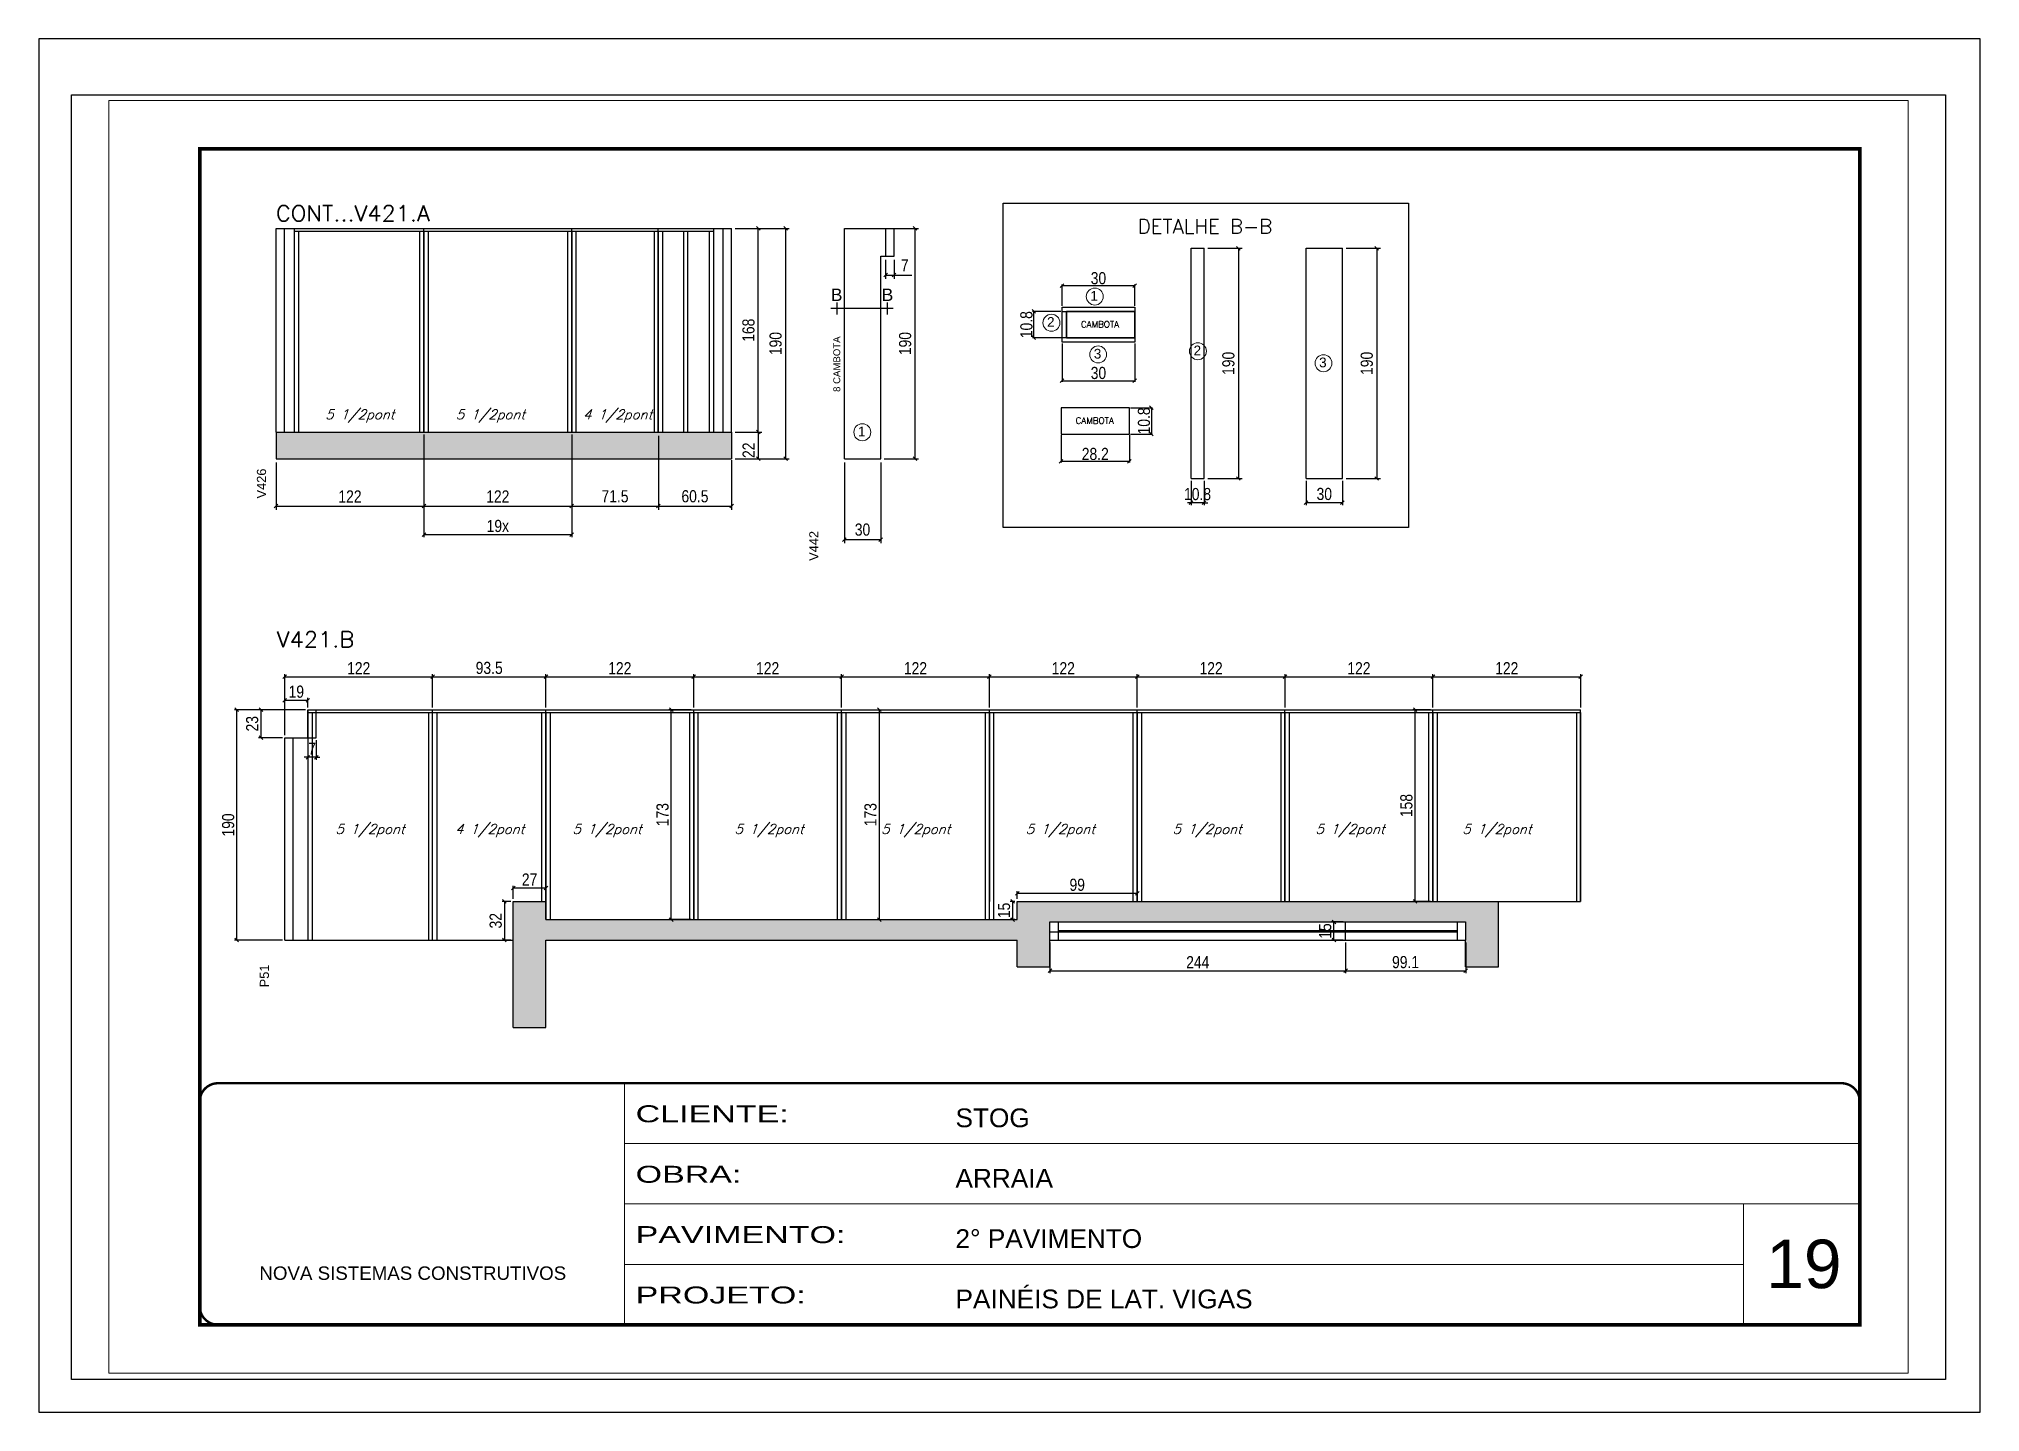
# Paper-space layout '01 (19)' of a CAD drawing. Extents: x -1 to 296, y 0 to 210.
# The model-space entities are those that its viewports show. They can reach past a viewport. Long polylines and large blocks are cut down to what shows.
import ezdxf
from ezdxf.enums import TextEntityAlignment as Align

# ---------------------------------------------------------------- set-up
doc = ezdxf.new("R2010")
doc.units = 0
for name, pattern in [('CONTINUO', [0]), ('DASHED', [0.75, 0.5, -0.25]), ('HIDDEN', [0.375, 0.25, -0.125])]:
    doc.linetypes.add(name, pattern=pattern)
doc.layers.get('0').update_dxf_attribs({"linetype": 'CONTINUOUS'})
doc.layers.get('Defpoints').update_dxf_attribs({"linetype": 'CONTINUOUS'})
for name, color, linetype in [('5', 5, 'CONTINUOUS'), ('COTA', 241, 'CONTINUOUS'), ('detalhes', 4, 'CONTINUOUS'), ('NOMENCLATURA', 7, 'CONTINUOUS'), ('Painéis', 200, 'CONTINUOUS'), ('SARR_2.2x7', 40, 'CONTINUOUS'), ('SARR_3.5x7', 81, 'CONTINUOUS'), ('texto', 7, 'CONTINUOUS')]:
    doc.layers.add(name, color=color, linetype=linetype)
for name, color, linetype, lineweight in [('CARIMBO', 255, 'CONTINUOUS', 9), ('Folhas', 255, 'CONTINUOUS', 9), ('NUMERACAO', 7, 'CONTINUOUS', 15), ('SARRAFO DE PRESSAO', 251, 'DASHED', 9), ('Texto Seção', 7, 'CONTINUOUS', 15)]:
    doc.layers.add(name, color=color, linetype=linetype, lineweight=lineweight)
doc.styles.add('ARIAL', font='arial.ttf')
doc.styles.add('COTA TECNICA', font='techl___.ttf', dxfattribs={"height": 10})
doc.styles.add('COTA TECNICA 2X', font='techl___.ttf', dxfattribs={"height": 10})
doc.styles.add('REGUA-120', font='ROMANS.shx', dxfattribs={"height": 15})
doc.styles.add('ROMANS', font='romans.shx')
doc.styles.get("Standard").update_dxf_attribs({"font": 'ROMANS.SHX'})
doc.styles.add('Tecnologia', font='')
doc.styles.get('Tecnologia').set_extended_font_data('Forgotten Futurist')
doc.dimstyles.new('PAINEL', dxfattribs={"dimtxt": 10, "dimasz": 3, "dimexe": 3, "dimexo": 3, "dimgap": 3, "dimtad": 1, "dimdec": 1, "dimzin": 12, "dimdsep": 46, "dimtxsty": 'COTA TECNICA', "dimblk1": 'OBLIQUE', "dimblk2": 'OBLIQUE', "dimsah": 1, "dimcen": 0.9, "dimclrd": 4, "dimclre": 4, "dimclrt": 240, "dimadec": 1, "dimazin": 3, "dimtfac": 1, "dimtdec": 1, "dimtmove": 0, "dimatfit": 3, "dimfxl": 1, "dimtolj": 1, "dimtzin": 12, "dimarcsym": 0})
doc.dimstyles.new('SECAO', dxfattribs={"dimscale": 0.333333, "dimtxt": 5, "dimasz": 9, "dimexe": 3, "dimexo": 3, "dimgap": 3, "dimtad": 1, "dimdec": 1, "dimlfac": 0.5, "dimzin": 12, "dimdsep": 46, "dimtxsty": 'COTA TECNICA 2X', "dimblk1": 'OBLIQUE', "dimblk2": 'OBLIQUE', "dimsah": 1, "dimcen": 0.9, "dimclrd": 4, "dimclre": 4, "dimclrt": 240, "dimadec": 1, "dimazin": 3, "dimtfac": 1, "dimtdec": 1, "dimtmove": 0, "dimatfit": 3, "dimfxl": 1, "dimtolj": 1, "dimtzin": 12, "dimarcsym": 0})

psp = doc.layouts.new('01 (19)')

msp = doc.modelspace()

# ---------------------------------------------------------------- texts
at = {"layer": '5', "color": 7, "linetype": 'Continuous'}
msp.add_text('DETALHE B-B', height=12, rotation=359.99996, dxfattribs=at).set_placement((8291.27, 9692.32))
at = {"layer": 'CARIMBO', "style": 'ARIAL'}
msp.add_text('19', height=40, dxfattribs=at).set_placement((8810.07, 8822.4))
at = {"layer": 'detalhes', "color": 0, "linetype": 'Continuous', "style": 'ARIAL'}
for p in [(8042.88, 9641.87), (8084.83, 9641.87)]:
    msp.add_text('B', height=10.22, dxfattribs=at).set_placement(p, align=Align.MIDDLE_CENTER)
at = {"layer": 'NOMENCLATURA', "linetype": 'Continuous', "style": 'ARIAL'}
for s, height, p in [('8 CAMBOTA', 5.675, (8045.78, 9561.71)), ('V426', 7.567, (7571.94, 9473.82)), ('V442', 7.567, (8027.82, 9422.36)), ('P51', 7.567, (7574.32, 9070.53))]:
    msp.add_text(s, height=height, rotation=90, dxfattribs=at).set_placement(p)
at = {"layer": 'NUMERACAO', "color": 7, "style": 'ARIAL'}
for s, p in [('1', (8255.4, 9641.05)), ('2', (8219.59, 9619.44)), ('3', (8258.19, 9593.26)), ('2', (8340.5, 9595.95)), ('3', (8444.14, 9586.07)), ('1', (8063.54, 9529.08))]:
    msp.add_text(s, height=8, dxfattribs=at).set_placement(p, align=Align.MIDDLE_CENTER)
at = {"layer": 'Painéis', "color": 1, "char_height": 5.25, "attachment_point": 5, "style": 'ROMANS'}
for insert in [(8260.22, 9617.5), (8255.83, 9538.09)]:
    msp.add_mtext('\\A1;CAMBOTA', dxfattribs=dict(at, insert=insert))
at = {"layer": 'texto', "color": 2, "char_height": 8, "attachment_point": 5, "style": 'ROMANS'}
for s, insert in [('{\\Q19;\\C256;5 1/2pont}', (7649.36, 9541.8)), ('{\\Q19;\\C256;5 1/2pont}', (7757.11, 9541.8)), ('{\\Q19;\\C256;4 1/2pont}', (7862.09, 9541.8)), ('{\\Q19;\\C256;5 1/2pont}', (7657.76, 9199.86)), ('{\\Q19;\\C256;4 1/2pont}', (7756.53, 9199.86)), ('{\\Q19;\\C256;5 1/2pont}', (7853.38, 9199.86)), ('{\\Q19;\\C256;5 1/2pont}', (7987.12, 9199.86)), ('{\\Q19;\\C256;5 1/2pont}', (8108.12, 9199.86)), ('{\\Q19;\\C256;5 1/2pont}', (8227.48, 9199.86)), ('{\\Q19;\\C256;5 1/2pont}', (8348.68, 9199.86)), ('{\\Q19;\\C256;5 1/2pont}', (8466.56, 9199.86)), ('{\\Q19;\\C256;5 1/2pont}', (8587.8, 9199.86))]:
    msp.add_mtext(s, dxfattribs=dict(at, insert=insert))
at = {"layer": 'Texto Seção', "style": 'REGUA-120', "width": 1.05}
for s, p in [('CONT...V421.A', (7580.09, 9702.57)), ('V421.B', (7580.89, 9351.08))]:
    msp.add_text(s, height=13, dxfattribs=at).set_placement(p)

# ---------------------------------------------------------------- blocks, each defined once
blk = doc.blocks.new('9999999999')
at = {"color": 30, "linetype": 'CONTINUO'}
for p, q in [((98564.6, 34230.2), (98564.6, 34429.4)), ((98564.6, 34379.6), (99584, 34379.6)), ((98564.6, 34329.8), (99488, 34329.8)), ((99584, 34329.8), (99488, 34329.8)), ((99488, 34329.8), (99488, 34230.2)), ((98564.6, 34280), (99488, 34280))]:
    blk.add_line(p, q, dxfattribs=at)
at = {"color": 30, "linetype": 'CONTINUO', "const_width": 2}
blk.add_lwpolyline([(99584, 34230.2), (99584, 34414.4, 0.414214), (99569, 34429.4), (98229, 34429.4, 0.414214), (98214, 34414.4), (98214, 34245.2, 0.414214), (98229, 34230.2), (99584, 34230.2)], format="xyb", dxfattribs=at)
at = {"layer": 'Folhas'}
blk.add_lwpolyline([(98139, 34190.2), (99624, 34190.2), (99624, 35240.2), (98139, 35240.2)], close=True, dxfattribs=at)
at = {"layer": 'Folhas', "color": 30, "const_width": 3}
blk.add_lwpolyline([(98214, 34230.2), (99584, 34230.2), (99584, 35200.2), (98214, 35200.2)], close=True, dxfattribs=at)
at = {"color": 7, "linetype": 'Continuous', "ltscale": 5, "style": 'ARIAL'}
for s, height, p in [('STOG', 15.48, (98837.7, 34393.1)), ('ARRAIA', 15.48, (98837.7, 34343.3)), ('2° PAVIMENTO', 15.483, (98837.7, 34293.5)), ('NOVA SISTEMAS CONSTRUTIVOS', 11.059, (98263.2, 34267.2)), ('PAINÉIS DE LAT. VIGAS', 15.483, (98837.7, 34243.7))]:
    blk.add_text(s, height=height, dxfattribs=at).set_placement(p)
at = {"layer": 'Folhas', "color": 7, "style": 'Tecnologia', "width": 1.5}
for s, p in [('CLIENTE:', (98573.7, 34397.2)), ('OBRA:', (98573.7, 34347.3)), ('PAVIMENTO:', (98573.7, 34297.5)), ('PROJETO:', (98573.7, 34247.7))]:
    blk.add_text(s, height=14, dxfattribs=at).set_placement(p)
blk = doc.blocks.new('_Oblique')
at = {"color": 0, "linetype": 'ByBlock', "lineweight": -2}
blk.add_line((-0.5, -0.5), (0.5, 0.5), dxfattribs=at)
blk = doc.blocks.new('*D1075')
at = {"layer": 'COTA', "color": 4, "linetype": 'ByBlock', "lineweight": -2, "transparency": 16777216}
for p, q in [((7959.2, 9696.6), (7981.2, 9696.6)), ((7978.2, 9528.6), (7978.2, 9696.6)), ((7959.2, 9528.6), (7981.2, 9528.6))]:
    blk.add_line(p, q, dxfattribs=at)
at = {"layer": 'Defpoints', "color": 0, "linetype": 'ByBlock', "transparency": 16777216}
for p in [(7956.2, 9696.6), (7978.2, 9696.6), (7956.2, 9528.6)]:
    blk.add_point(p, dxfattribs=at)
at = {"layer": 'COTA', "color": 4, "linetype": 'ByBlock', "lineweight": -2, "transparency": 16777216, "xscale": 3, "yscale": 3, "zscale": 3}
for p, rotation in [((7978.2, 9696.6), 90), ((7978.2, 9528.6), 270)]:
    blk.add_blockref('_Oblique', p, dxfattribs=dict(at, rotation=rotation))
at = {"layer": 'COTA', "color": 240, "linetype": 'ByBlock', "transparency": 16777216, "insert": (7970.1, 9612.6), "char_height": 10, "attachment_point": 5, "rotation": 90, "style": 'COTA TECNICA'}
blk.add_mtext('\\A1;168', dxfattribs=at)
blk = doc.blocks.new('*D1076')
at = {"layer": 'COTA', "color": 4, "linetype": 'ByBlock', "lineweight": -2, "transparency": 16777216}
for p, q in [((7959.2, 9528.6), (7981.2, 9528.6)), ((7978.2, 9528.6), (7978.2, 9506.6)), ((7959.2, 9506.6), (7981.2, 9506.6))]:
    blk.add_line(p, q, dxfattribs=at)
at = {"layer": 'Defpoints', "color": 0, "linetype": 'ByBlock', "transparency": 16777216}
for p in [(7956.2, 9528.6), (7956.2, 9506.6), (7978.2, 9506.6)]:
    blk.add_point(p, dxfattribs=at)
at = {"layer": 'COTA', "color": 4, "linetype": 'ByBlock', "lineweight": -2, "transparency": 16777216, "xscale": 3, "yscale": 3, "zscale": 3}
for p, rotation in [((7978.2, 9528.6), 90), ((7978.2, 9506.6), 270)]:
    blk.add_blockref('_Oblique', p, dxfattribs=dict(at, rotation=rotation))
at = {"layer": 'COTA', "color": 240, "linetype": 'ByBlock', "transparency": 16777216, "insert": (7970.2, 9513.6), "char_height": 10, "attachment_point": 5, "rotation": 90, "style": 'COTA TECNICA'}
blk.add_mtext('\\A1;22', dxfattribs=at)
blk = doc.blocks.new('*D1077')
at = {"layer": 'COTA', "color": 4, "linetype": 'ByBlock', "lineweight": -2, "transparency": 16777216}
for p, q in [((7959.2, 9696.6), (8003.7, 9696.6)), ((8000.7, 9696.6), (8000.7, 9506.6)), ((7959.2, 9506.6), (8003.7, 9506.6))]:
    blk.add_line(p, q, dxfattribs=at)
at = {"layer": 'Defpoints', "color": 0, "linetype": 'ByBlock', "transparency": 16777216}
for p in [(7956.2, 9696.6), (7956.2, 9506.6), (8000.7, 9506.6)]:
    blk.add_point(p, dxfattribs=at)
at = {"layer": 'COTA', "color": 4, "linetype": 'ByBlock', "lineweight": -2, "transparency": 16777216, "xscale": 3, "yscale": 3, "zscale": 3}
for p, rotation in [((8000.7, 9696.6), 90), ((8000.7, 9506.6), 270)]:
    blk.add_blockref('_Oblique', p, dxfattribs=dict(at, rotation=rotation))
at = {"layer": 'COTA', "color": 240, "linetype": 'ByBlock', "transparency": 16777216, "insert": (7992.5, 9601.6), "char_height": 10, "attachment_point": 5, "rotation": 90, "style": 'COTA TECNICA'}
blk.add_mtext('\\A1;190', dxfattribs=at)
blk = doc.blocks.new('*D1078')
at = {"layer": 'COTA', "color": 4, "linetype": 'ByBlock', "lineweight": -2, "transparency": 16777216}
for p, q in [((7702.2, 9525.6), (7702.2, 9464.5)), ((7580.2, 9503.6), (7580.2, 9464.5)), ((7580.2, 9467.5), (7702.2, 9467.5))]:
    blk.add_line(p, q, dxfattribs=at)
at = {"layer": 'Defpoints', "color": 0, "linetype": 'ByBlock', "transparency": 16777216}
for p in [(7702.2, 9528.6), (7580.2, 9506.6), (7702.2, 9467.5)]:
    blk.add_point(p, dxfattribs=at)
at = {"layer": 'COTA', "color": 4, "linetype": 'ByBlock', "lineweight": -2, "transparency": 16777216, "xscale": 3, "yscale": 3, "zscale": 3, "rotation": 180}
blk.add_blockref('_Oblique', (7580.2, 9467.5), dxfattribs=at)
at = {"layer": 'COTA', "color": 4, "linetype": 'ByBlock', "lineweight": -2, "transparency": 16777216, "xscale": 3, "yscale": 3, "zscale": 3}
blk.add_blockref('_Oblique', (7702.2, 9467.5), dxfattribs=at)
at = {"layer": 'COTA', "color": 240, "linetype": 'ByBlock', "transparency": 16777216, "insert": (7641.2, 9475.5), "char_height": 10, "attachment_point": 5, "style": 'COTA TECNICA'}
blk.add_mtext('\\A1;122', dxfattribs=at)
blk = doc.blocks.new('*D1079')
at = {"layer": 'COTA', "color": 4, "linetype": 'ByBlock', "lineweight": -2, "transparency": 16777216}
for p, q in [((7702.2, 9525.6), (7702.2, 9464.5)), ((7824.2, 9525.6), (7824.2, 9464.5)), ((7702.2, 9467.5), (7824.2, 9467.5))]:
    blk.add_line(p, q, dxfattribs=at)
at = {"layer": 'Defpoints', "color": 0, "linetype": 'ByBlock', "transparency": 16777216}
for p in [(7702.2, 9528.6), (7824.2, 9528.6), (7824.2, 9467.5)]:
    blk.add_point(p, dxfattribs=at)
at = {"layer": 'COTA', "color": 4, "linetype": 'ByBlock', "lineweight": -2, "transparency": 16777216, "xscale": 3, "yscale": 3, "zscale": 3, "rotation": 180}
blk.add_blockref('_Oblique', (7702.2, 9467.5), dxfattribs=at)
at = {"layer": 'COTA', "color": 4, "linetype": 'ByBlock', "lineweight": -2, "transparency": 16777216, "xscale": 3, "yscale": 3, "zscale": 3}
blk.add_blockref('_Oblique', (7824.2, 9467.5), dxfattribs=at)
at = {"layer": 'COTA', "color": 240, "linetype": 'ByBlock', "transparency": 16777216, "insert": (7763.2, 9475.5), "char_height": 10, "attachment_point": 5, "style": 'COTA TECNICA'}
blk.add_mtext('\\A1;122', dxfattribs=at)
blk = doc.blocks.new('*D1080')
at = {"layer": 'COTA', "color": 4, "linetype": 'ByBlock', "lineweight": -2, "transparency": 16777216}
for p, q in [((7895.7, 9525.6), (7895.7, 9464.5)), ((7956.2, 9505.3), (7956.2, 9464.5)), ((7895.7, 9467.5), (7956.2, 9467.5))]:
    blk.add_line(p, q, dxfattribs=at)
at = {"layer": 'Defpoints', "color": 0, "linetype": 'ByBlock', "transparency": 16777216}
for p in [(7895.7, 9528.6), (7956.2, 9508.3), (7956.2, 9467.5)]:
    blk.add_point(p, dxfattribs=at)
at = {"layer": 'COTA', "color": 4, "linetype": 'ByBlock', "lineweight": -2, "transparency": 16777216, "xscale": 3, "yscale": 3, "zscale": 3, "rotation": 180}
blk.add_blockref('_Oblique', (7895.7, 9467.5), dxfattribs=at)
at = {"layer": 'COTA', "color": 4, "linetype": 'ByBlock', "lineweight": -2, "transparency": 16777216, "xscale": 3, "yscale": 3, "zscale": 3}
blk.add_blockref('_Oblique', (7956.2, 9467.5), dxfattribs=at)
at = {"layer": 'COTA', "color": 240, "linetype": 'ByBlock', "transparency": 16777216, "insert": (7925.9, 9475.6), "char_height": 10, "attachment_point": 5, "style": 'COTA TECNICA'}
blk.add_mtext('\\A1;60.5', dxfattribs=at)
blk = doc.blocks.new('*D1081')
at = {"layer": 'COTA', "color": 4, "linetype": 'ByBlock', "lineweight": -2, "transparency": 16777216}
for p, q in [((7824.2, 9525.6), (7824.2, 9464.5)), ((7895.7, 9525.6), (7895.7, 9464.5)), ((7824.2, 9467.5), (7895.7, 9467.5))]:
    blk.add_line(p, q, dxfattribs=at)
at = {"layer": 'Defpoints', "color": 0, "linetype": 'ByBlock', "transparency": 16777216}
for p in [(7824.2, 9528.6), (7895.7, 9528.6), (7895.7, 9467.5)]:
    blk.add_point(p, dxfattribs=at)
at = {"layer": 'COTA', "color": 4, "linetype": 'ByBlock', "lineweight": -2, "transparency": 16777216, "xscale": 3, "yscale": 3, "zscale": 3, "rotation": 180}
blk.add_blockref('_Oblique', (7824.2, 9467.5), dxfattribs=at)
at = {"layer": 'COTA', "color": 4, "linetype": 'ByBlock', "lineweight": -2, "transparency": 16777216, "xscale": 3, "yscale": 3, "zscale": 3}
blk.add_blockref('_Oblique', (7895.7, 9467.5), dxfattribs=at)
at = {"layer": 'COTA', "color": 240, "linetype": 'ByBlock', "transparency": 16777216, "insert": (7859.9, 9475.6), "char_height": 10, "attachment_point": 5, "style": 'COTA TECNICA'}
blk.add_mtext('\\A1;71.5', dxfattribs=at)
blk = doc.blocks.new('*D1082')
at = {"layer": 'COTA', "color": 4, "linetype": 'Continuous', "lineweight": -2, "transparency": 16777216}
for p, q in [((7702.2, 9526.6), (7702.2, 9442)), ((7824.2, 9526.6), (7824.2, 9442)), ((7702.2, 9444), (7824.2, 9444))]:
    blk.add_line(p, q, dxfattribs=at)
at = {"layer": 'Defpoints', "color": 0, "linetype": 'Continuous', "transparency": 16777216}
for p in [(7702.2, 9528.6), (7824.2, 9528.6), (7824.2, 9444)]:
    blk.add_point(p, dxfattribs=at)
at = {"layer": 'COTA', "color": 4, "linetype": 'Continuous', "lineweight": -2, "transparency": 16777216, "xscale": 3, "yscale": 3, "zscale": 3, "rotation": 180}
blk.add_blockref('_Oblique', (7702.2, 9444), dxfattribs=at)
at = {"layer": 'COTA', "color": 4, "linetype": 'Continuous', "lineweight": -2, "transparency": 16777216, "xscale": 3, "yscale": 3, "zscale": 3}
blk.add_blockref('_Oblique', (7824.2, 9444), dxfattribs=at)
at = {"layer": 'COTA', "color": 240, "linetype": 'Continuous', "transparency": 16777216, "insert": (7763.2, 9451.1), "char_height": 10, "attachment_point": 5, "style": 'COTA TECNICA'}
blk.add_mtext('\\A1;19x', dxfattribs=at)
blk = doc.blocks.new('*D1084')
at = {"layer": 'COTA', "color": 4, "linetype": 'ByBlock', "lineweight": -2, "transparency": 16777216}
for p, q in [((8049.2, 9503.6), (8049.2, 9436.9)), ((8079.2, 9503.6), (8079.2, 9436.9)), ((8049.2, 9439.9), (8079.2, 9439.9))]:
    blk.add_line(p, q, dxfattribs=at)
at = {"layer": 'Defpoints', "color": 0, "linetype": 'ByBlock', "transparency": 16777216}
for p in [(8049.2, 9506.6), (8079.2, 9506.6), (8079.2, 9439.9)]:
    blk.add_point(p, dxfattribs=at)
at = {"layer": 'COTA', "color": 4, "linetype": 'ByBlock', "lineweight": -2, "transparency": 16777216, "xscale": 3, "yscale": 3, "zscale": 3, "rotation": 180}
blk.add_blockref('_Oblique', (8049.2, 9439.9), dxfattribs=at)
at = {"layer": 'COTA', "color": 4, "linetype": 'ByBlock', "lineweight": -2, "transparency": 16777216, "xscale": 3, "yscale": 3, "zscale": 3}
blk.add_blockref('_Oblique', (8079.2, 9439.9), dxfattribs=at)
at = {"layer": 'COTA', "color": 240, "linetype": 'ByBlock', "transparency": 16777216, "insert": (8064.2, 9448.1), "char_height": 10, "attachment_point": 5, "style": 'COTA TECNICA'}
blk.add_mtext('\\A1;30', dxfattribs=at)
blk = doc.blocks.new('*D1083')
at = {"layer": 'COTA', "color": 4, "linetype": 'ByBlock', "lineweight": -2, "transparency": 16777216}
for p, q in [((8082.2, 9696.6), (8110.5, 9696.6)), ((8107.5, 9696.6), (8107.5, 9506.6)), ((8082.2, 9506.6), (8110.5, 9506.6))]:
    blk.add_line(p, q, dxfattribs=at)
at = {"layer": 'Defpoints', "color": 0, "linetype": 'ByBlock', "transparency": 16777216}
for p in [(8079.2, 9696.6), (8079.2, 9506.6), (8107.5, 9506.6)]:
    blk.add_point(p, dxfattribs=at)
at = {"layer": 'COTA', "color": 4, "linetype": 'ByBlock', "lineweight": -2, "transparency": 16777216, "xscale": 3, "yscale": 3, "zscale": 3}
for p, rotation in [((8107.5, 9696.6), 90), ((8107.5, 9506.6), 270)]:
    blk.add_blockref('_Oblique', p, dxfattribs=dict(at, rotation=rotation))
at = {"layer": 'COTA', "color": 240, "linetype": 'ByBlock', "transparency": 16777216, "insert": (8099.4, 9601.6), "char_height": 10, "attachment_point": 5, "rotation": 90, "style": 'COTA TECNICA'}
blk.add_mtext('\\A1;190', dxfattribs=at)
blk = doc.blocks.new('*D1097')
at = {"layer": 'COTA', "color": 4, "lineweight": -2, "transparency": 16777216}
for p, q in [((8228.9, 9632.7), (8228.9, 9650.3)), ((8288.9, 9649.3), (8228.9, 9649.3)), ((8288.9, 9632.7), (8288.9, 9650.3))]:
    blk.add_line(p, q, dxfattribs=at)
at = {"layer": 'Defpoints', "color": 0, "transparency": 16777216}
for p in [(8228.9, 9649.3), (8228.9, 9631.7), (8288.9, 9631.7)]:
    blk.add_point(p, dxfattribs=at)
at = {"layer": 'COTA', "color": 4, "lineweight": -2, "transparency": 16777216, "xscale": 3, "yscale": 3, "zscale": 3, "rotation": 180}
blk.add_blockref('_Oblique', (8228.9, 9649.3), dxfattribs=at)
at = {"layer": 'COTA', "color": 4, "lineweight": -2, "transparency": 16777216, "xscale": 3, "yscale": 3, "zscale": 3}
blk.add_blockref('_Oblique', (8288.9, 9649.3), dxfattribs=at)
at = {"layer": 'COTA', "color": 240, "transparency": 16777216, "insert": (8258.9, 9655.5), "char_height": 10, "attachment_point": 5, "style": 'COTA TECNICA 2X'}
blk.add_mtext('\\A1;30', dxfattribs=at)
blk = doc.blocks.new('*D1098')
at = {"layer": 'COTA', "color": 4, "lineweight": -2, "transparency": 16777216}
for p, q in [((8227.9, 9628.1), (8204.6, 9628.1)), ((8205.6, 9606.4), (8205.6, 9628.1)), ((8228.8, 9606.4), (8204.6, 9606.4))]:
    blk.add_line(p, q, dxfattribs=at)
at = {"layer": 'Defpoints', "color": 0, "transparency": 16777216}
for p in [(8205.6, 9628.1), (8228.9, 9628.1), (8229.8, 9606.4)]:
    blk.add_point(p, dxfattribs=at)
at = {"layer": 'COTA', "color": 4, "lineweight": -2, "transparency": 16777216, "xscale": 3, "yscale": 3, "zscale": 3}
for p, rotation in [((8205.6, 9628.1), 90), ((8205.6, 9606.4), 270)]:
    blk.add_blockref('_Oblique', p, dxfattribs=dict(at, rotation=rotation))
at = {"layer": 'COTA', "color": 240, "transparency": 16777216, "insert": (8199.5, 9617.2), "char_height": 10, "attachment_point": 5, "rotation": 90, "style": 'COTA TECNICA 2X'}
blk.add_mtext('\\A1;10.8', dxfattribs=at)
blk = doc.blocks.new('*D1099')
at = {"layer": 'COTA', "color": 4, "lineweight": -2, "transparency": 16777216}
for p, q in [((8228.9, 9601.8), (8228.9, 9570)), ((8288.9, 9601.8), (8288.9, 9570)), ((8228.9, 9571), (8288.9, 9571))]:
    blk.add_line(p, q, dxfattribs=at)
at = {"layer": 'Defpoints', "color": 0, "transparency": 16777216}
for p in [(8228.9, 9602.8), (8288.9, 9602.8), (8288.9, 9571)]:
    blk.add_point(p, dxfattribs=at)
at = {"layer": 'COTA', "color": 4, "lineweight": -2, "transparency": 16777216, "xscale": 3, "yscale": 3, "zscale": 3, "rotation": 180}
blk.add_blockref('_Oblique', (8228.9, 9571), dxfattribs=at)
at = {"layer": 'COTA', "color": 4, "lineweight": -2, "transparency": 16777216, "xscale": 3, "yscale": 3, "zscale": 3}
blk.add_blockref('_Oblique', (8288.9, 9571), dxfattribs=at)
at = {"layer": 'COTA', "color": 240, "transparency": 16777216, "insert": (8258.9, 9577.3), "char_height": 10, "attachment_point": 5, "style": 'COTA TECNICA 2X'}
blk.add_mtext('\\A1;30', dxfattribs=at)
blk = doc.blocks.new('*D1100')
at = {"layer": 'COTA', "color": 4, "lineweight": -2, "transparency": 16777216}
for p, q in [((8228.1, 9526), (8228.1, 9503.4)), ((8284.5, 9526), (8284.5, 9503.4)), ((8284.5, 9504.4), (8228.1, 9504.4))]:
    blk.add_line(p, q, dxfattribs=at)
at = {"layer": 'Defpoints', "color": 0, "transparency": 16777216}
for p in [(8228.1, 9527), (8284.5, 9527), (8228.1, 9504.4)]:
    blk.add_point(p, dxfattribs=at)
at = {"layer": 'COTA', "color": 4, "lineweight": -2, "transparency": 16777216, "xscale": 3, "yscale": 3, "zscale": 3, "rotation": 180}
blk.add_blockref('_Oblique', (8228.1, 9504.4), dxfattribs=at)
at = {"layer": 'COTA', "color": 4, "lineweight": -2, "transparency": 16777216, "xscale": 3, "yscale": 3, "zscale": 3}
blk.add_blockref('_Oblique', (8284.5, 9504.4), dxfattribs=at)
at = {"layer": 'COTA', "color": 240, "transparency": 16777216, "insert": (8256.3, 9510.5), "char_height": 10, "attachment_point": 5, "style": 'COTA TECNICA 2X'}
blk.add_mtext('\\A1;28.2', dxfattribs=at)
blk = doc.blocks.new('*D1101')
at = {"layer": 'COTA', "color": 4, "lineweight": -2, "transparency": 16777216}
for p, q in [((8285.5, 9548.7), (8303.6, 9548.7)), ((8302.6, 9548.7), (8302.6, 9527)), ((8285.5, 9527), (8303.6, 9527))]:
    blk.add_line(p, q, dxfattribs=at)
at = {"layer": 'Defpoints', "color": 0, "transparency": 16777216}
for p in [(8284.5, 9548.7), (8284.5, 9527), (8302.6, 9527)]:
    blk.add_point(p, dxfattribs=at)
at = {"layer": 'COTA', "color": 4, "lineweight": -2, "transparency": 16777216, "xscale": 3, "yscale": 3, "zscale": 3}
for p, rotation in [((8302.6, 9548.7), 90), ((8302.6, 9527), 270)]:
    blk.add_blockref('_Oblique', p, dxfattribs=dict(at, rotation=rotation))
at = {"layer": 'COTA', "color": 240, "transparency": 16777216, "insert": (8296.5, 9537.8), "char_height": 10, "attachment_point": 5, "rotation": 90, "style": 'COTA TECNICA 2X'}
blk.add_mtext('\\A1;10.8', dxfattribs=at)
blk = doc.blocks.new('*D1102')
at = {"layer": 'COTA', "color": 4, "linetype": 'ByBlock', "lineweight": -2, "transparency": 16777216}
for p, q in [((8083.2, 9670.6), (8083.2, 9655.1)), ((8090.2, 9670.6), (8090.2, 9655.1)), ((8083.2, 9658.1), (8090.2, 9658.1)), ((8090.2, 9658.1), (8105, 9658.1))]:
    blk.add_line(p, q, dxfattribs=at)
at = {"layer": 'Defpoints', "color": 0, "linetype": 'ByBlock', "transparency": 16777216}
for p in [(8083.2, 9673.6), (8090.2, 9673.6), (8090.2, 9658.1)]:
    blk.add_point(p, dxfattribs=at)
at = {"layer": 'COTA', "color": 4, "linetype": 'ByBlock', "lineweight": -2, "transparency": 16777216, "xscale": 3, "yscale": 3, "zscale": 3, "rotation": 180}
blk.add_blockref('_Oblique', (8083.2, 9658.1), dxfattribs=at)
at = {"layer": 'COTA', "color": 4, "linetype": 'ByBlock', "lineweight": -2, "transparency": 16777216, "xscale": 3, "yscale": 3, "zscale": 3}
blk.add_blockref('_Oblique', (8090.2, 9658.1), dxfattribs=at)
at = {"layer": 'COTA', "color": 240, "linetype": 'ByBlock', "transparency": 16777216, "insert": (8099.1, 9666.2), "char_height": 10, "attachment_point": 5, "style": 'COTA TECNICA'}
blk.add_mtext('\\A1;7', dxfattribs=at)
blk = doc.blocks.new('*D1103')
at = {"layer": 'COTA', "color": 4, "linetype": 'Continuous', "lineweight": -2, "transparency": 16777216}
for p, q in [((7606.4, 9274.5), (7606.4, 9258.3)), ((7613.4, 9274.5), (7613.4, 9258.3)), ((7606.4, 9260.3), (7603.4, 9260.3)), ((7613.4, 9260.3), (7606.4, 9260.3)), ((7613.4, 9260.3), (7616.4, 9260.3))]:
    blk.add_line(p, q, dxfattribs=at)
at = {"layer": 'Defpoints', "color": 0, "linetype": 'Continuous', "transparency": 16777216}
for p in [(7606.4, 9276.5), (7613.4, 9276.5), (7606.4, 9260.3)]:
    blk.add_point(p, dxfattribs=at)
at = {"layer": 'COTA', "color": 4, "linetype": 'Continuous', "lineweight": -2, "transparency": 16777216, "xscale": 3, "yscale": 3, "zscale": 3}
blk.add_blockref('_Oblique', (7606.4, 9260.3), dxfattribs=at)
at = {"layer": 'COTA', "color": 4, "linetype": 'Continuous', "lineweight": -2, "transparency": 16777216, "xscale": 3, "yscale": 3, "zscale": 3, "rotation": 180}
blk.add_blockref('_Oblique', (7613.4, 9260.3), dxfattribs=at)
at = {"layer": 'COTA', "color": 240, "linetype": 'Continuous', "transparency": 16777216, "insert": (7609.9, 9267.4), "char_height": 10, "attachment_point": 5, "style": 'COTA TECNICA'}
blk.add_mtext('\\A1;7', dxfattribs=at)
blk = doc.blocks.new('*D1104')
at = {"layer": 'COTA', "color": 4, "linetype": 'Continuous', "lineweight": -2, "transparency": 16777216}
for p, q in [((7604.4, 9299.5), (7565.8, 9299.5)), ((7567.8, 9276.5), (7567.8, 9299.5)), ((7585.4, 9276.5), (7565.8, 9276.5))]:
    blk.add_line(p, q, dxfattribs=at)
at = {"layer": 'Defpoints', "color": 0, "linetype": 'Continuous', "transparency": 16777216}
for p in [(7567.8, 9299.5), (7606.4, 9299.5), (7587.4, 9276.5)]:
    blk.add_point(p, dxfattribs=at)
at = {"layer": 'COTA', "color": 4, "linetype": 'Continuous', "lineweight": -2, "transparency": 16777216, "xscale": 3, "yscale": 3, "zscale": 3}
for p, rotation in [((7567.8, 9299.5), 90), ((7567.8, 9276.5), 270)]:
    blk.add_blockref('_Oblique', p, dxfattribs=dict(at, rotation=rotation))
at = {"layer": 'COTA', "color": 240, "linetype": 'Continuous', "transparency": 16777216, "insert": (7560.5, 9288), "char_height": 10, "attachment_point": 5, "rotation": 90, "style": 'COTA TECNICA'}
blk.add_mtext('\\A1;23', dxfattribs=at)
blk = doc.blocks.new('*D1105')
at = {"layer": 'COTA', "color": 4, "linetype": 'Continuous', "lineweight": -2, "transparency": 16777216}
for p, q in [((7587.4, 9278.5), (7587.4, 9309.3)), ((7606.4, 9301.5), (7606.4, 9309.3)), ((7606.4, 9307.3), (7587.4, 9307.3))]:
    blk.add_line(p, q, dxfattribs=at)
at = {"layer": 'Defpoints', "color": 0, "linetype": 'Continuous', "transparency": 16777216}
for p in [(7587.4, 9307.3), (7606.4, 9299.5), (7587.4, 9276.5)]:
    blk.add_point(p, dxfattribs=at)
at = {"layer": 'COTA', "color": 4, "linetype": 'Continuous', "lineweight": -2, "transparency": 16777216, "xscale": 3, "yscale": 3, "zscale": 3, "rotation": 180}
blk.add_blockref('_Oblique', (7587.4, 9307.3), dxfattribs=at)
at = {"layer": 'COTA', "color": 4, "linetype": 'Continuous', "lineweight": -2, "transparency": 16777216, "xscale": 3, "yscale": 3, "zscale": 3}
blk.add_blockref('_Oblique', (7606.4, 9307.3), dxfattribs=at)
at = {"layer": 'COTA', "color": 240, "linetype": 'Continuous', "transparency": 16777216, "insert": (7596.9, 9314.4), "char_height": 10, "attachment_point": 5, "style": 'COTA TECNICA'}
blk.add_mtext('\\A1;19', dxfattribs=at)
blk = doc.blocks.new('*D1109')
at = {"layer": 'COTA', "color": 4, "linetype": 'Continuous', "lineweight": -2, "transparency": 16777216}
for p, q in [((7604.4, 9299.5), (7545.8, 9299.5)), ((7547.8, 9109.5), (7547.8, 9299.5)), ((7585.4, 9109.5), (7545.8, 9109.5))]:
    blk.add_line(p, q, dxfattribs=at)
at = {"layer": 'Defpoints', "color": 0, "linetype": 'Continuous', "transparency": 16777216}
for p in [(7547.8, 9299.5), (7606.4, 9299.5), (7587.4, 9109.5)]:
    blk.add_point(p, dxfattribs=at)
at = {"layer": 'COTA', "color": 4, "linetype": 'Continuous', "lineweight": -2, "transparency": 16777216, "xscale": 3, "yscale": 3, "zscale": 3}
for p, rotation in [((7547.8, 9299.5), 90), ((7547.8, 9109.5), 270)]:
    blk.add_blockref('_Oblique', p, dxfattribs=dict(at, rotation=rotation))
at = {"layer": 'COTA', "color": 240, "linetype": 'Continuous', "transparency": 16777216, "insert": (7540.7, 9204.5), "char_height": 10, "attachment_point": 5, "rotation": 90, "style": 'COTA TECNICA'}
blk.add_mtext('\\A1;190', dxfattribs=at)
blk = doc.blocks.new('*D1112')
at = {"layer": 'COTA', "color": 4, "linetype": 'Continuous', "lineweight": -2, "transparency": 16777216}
for p, q in [((8218.9, 9107.5), (8218.9, 9082.3)), ((8462.9, 9107.5), (8462.9, 9082.3)), ((8218.9, 9084.3), (8462.9, 9084.3))]:
    blk.add_line(p, q, dxfattribs=at)
at = {"layer": 'Defpoints', "color": 0, "linetype": 'Continuous', "transparency": 16777216}
for p in [(8218.9, 9109.5), (8462.9, 9109.5), (8462.9, 9084.3)]:
    blk.add_point(p, dxfattribs=at)
at = {"layer": 'COTA', "color": 4, "linetype": 'Continuous', "lineweight": -2, "transparency": 16777216, "xscale": 3, "yscale": 3, "zscale": 3, "rotation": 180}
blk.add_blockref('_Oblique', (8218.9, 9084.3), dxfattribs=at)
at = {"layer": 'COTA', "color": 4, "linetype": 'Continuous', "lineweight": -2, "transparency": 16777216, "xscale": 3, "yscale": 3, "zscale": 3}
blk.add_blockref('_Oblique', (8462.9, 9084.3), dxfattribs=at)
at = {"layer": 'COTA', "color": 240, "linetype": 'Continuous', "transparency": 16777216, "insert": (8340.9, 9091.3), "char_height": 10, "attachment_point": 5, "style": 'COTA TECNICA'}
blk.add_mtext('\\A1;244', dxfattribs=at)
blk = doc.blocks.new('*D1113')
at = {"layer": 'COTA', "color": 4, "linetype": 'Continuous', "lineweight": -2, "transparency": 16777216}
for p, q in [((8462.9, 9107.5), (8462.9, 9082.3)), ((8562, 9107.5), (8562, 9082.3)), ((8462.9, 9084.3), (8562, 9084.3))]:
    blk.add_line(p, q, dxfattribs=at)
at = {"layer": 'Defpoints', "color": 0, "linetype": 'Continuous', "transparency": 16777216}
for p in [(8462.9, 9109.5), (8562, 9109.5), (8562, 9084.3)]:
    blk.add_point(p, dxfattribs=at)
at = {"layer": 'COTA', "color": 4, "linetype": 'Continuous', "lineweight": -2, "transparency": 16777216, "xscale": 3, "yscale": 3, "zscale": 3, "rotation": 180}
blk.add_blockref('_Oblique', (8462.9, 9084.3), dxfattribs=at)
at = {"layer": 'COTA', "color": 4, "linetype": 'Continuous', "lineweight": -2, "transparency": 16777216, "xscale": 3, "yscale": 3, "zscale": 3}
blk.add_blockref('_Oblique', (8562, 9084.3), dxfattribs=at)
at = {"layer": 'COTA', "color": 240, "linetype": 'Continuous', "transparency": 16777216, "insert": (8512.4, 9091.3), "char_height": 10, "attachment_point": 5, "style": 'COTA TECNICA'}
blk.add_mtext('\\A1;99.1', dxfattribs=at)
blk = doc.blocks.new('*D1114')
at = {"layer": 'COTA', "color": 4, "linetype": 'Continuous', "lineweight": -2, "transparency": 16777216}
for p, q in [((8460.9, 9124.5), (8451.2, 9124.5)), ((8453.2, 9109.5), (8453.2, 9124.5)), ((8460.9, 9109.5), (8451.2, 9109.5))]:
    blk.add_line(p, q, dxfattribs=at)
at = {"layer": 'Defpoints', "color": 0, "linetype": 'Continuous', "transparency": 16777216}
for p in [(8453.2, 9124.5), (8462.9, 9124.5), (8462.9, 9109.5)]:
    blk.add_point(p, dxfattribs=at)
at = {"layer": 'COTA', "color": 4, "linetype": 'Continuous', "lineweight": -2, "transparency": 16777216, "xscale": 3, "yscale": 3, "zscale": 3}
for p, rotation in [((8453.2, 9124.5), 90), ((8453.2, 9109.5), 270)]:
    blk.add_blockref('_Oblique', p, dxfattribs=dict(at, rotation=rotation))
at = {"layer": 'COTA', "color": 240, "linetype": 'Continuous', "transparency": 16777216, "insert": (8446.1, 9117), "char_height": 10, "attachment_point": 5, "rotation": 90, "style": 'COTA TECNICA'}
blk.add_mtext('\\A1;15', dxfattribs=at)
blk = doc.blocks.new('*D1115')
at = {"layer": 'COTA', "color": 4, "linetype": 'Continuous', "lineweight": -2, "transparency": 16777216}
for p, q in [((7587.4, 9278.5), (7587.4, 9328.8)), ((7587.4, 9326.8), (7709.4, 9326.8)), ((7709.4, 9301.5), (7709.4, 9328.8))]:
    blk.add_line(p, q, dxfattribs=at)
at = {"layer": 'Defpoints', "color": 0, "linetype": 'Continuous', "transparency": 16777216}
for p in [(7709.4, 9326.8), (7709.4, 9299.5), (7587.4, 9276.5)]:
    blk.add_point(p, dxfattribs=at)
at = {"layer": 'COTA', "color": 4, "linetype": 'Continuous', "lineweight": -2, "transparency": 16777216, "xscale": 3, "yscale": 3, "zscale": 3, "rotation": 180}
blk.add_blockref('_Oblique', (7587.4, 9326.8), dxfattribs=at)
at = {"layer": 'COTA', "color": 4, "linetype": 'Continuous', "lineweight": -2, "transparency": 16777216, "xscale": 3, "yscale": 3, "zscale": 3}
blk.add_blockref('_Oblique', (7709.4, 9326.8), dxfattribs=at)
at = {"layer": 'COTA', "color": 240, "linetype": 'Continuous', "transparency": 16777216, "insert": (7648.4, 9333.8), "char_height": 10, "attachment_point": 5, "style": 'COTA TECNICA'}
blk.add_mtext('\\A1;122', dxfattribs=at)
blk = doc.blocks.new('*D1116')
at = {"layer": 'COTA', "color": 4, "linetype": 'Continuous', "lineweight": -2, "transparency": 16777216}
for p, q in [((7709.4, 9301.5), (7709.4, 9328.8)), ((7709.4, 9326.8), (7802.9, 9326.8)), ((7802.9, 9301.5), (7802.9, 9328.8))]:
    blk.add_line(p, q, dxfattribs=at)
at = {"layer": 'Defpoints', "color": 0, "linetype": 'Continuous', "transparency": 16777216}
for p in [(7802.9, 9326.8), (7709.4, 9299.5), (7802.9, 9299.5)]:
    blk.add_point(p, dxfattribs=at)
at = {"layer": 'COTA', "color": 4, "linetype": 'Continuous', "lineweight": -2, "transparency": 16777216, "xscale": 3, "yscale": 3, "zscale": 3, "rotation": 180}
blk.add_blockref('_Oblique', (7709.4, 9326.8), dxfattribs=at)
at = {"layer": 'COTA', "color": 4, "linetype": 'Continuous', "lineweight": -2, "transparency": 16777216, "xscale": 3, "yscale": 3, "zscale": 3}
blk.add_blockref('_Oblique', (7802.9, 9326.8), dxfattribs=at)
at = {"layer": 'COTA', "color": 240, "linetype": 'Continuous', "transparency": 16777216, "insert": (7756.1, 9334), "char_height": 10, "attachment_point": 5, "style": 'COTA TECNICA'}
blk.add_mtext('\\A1;93.5', dxfattribs=at)
blk = doc.blocks.new('*D1117')
at = {"layer": 'COTA', "color": 4, "linetype": 'Continuous', "lineweight": -2, "transparency": 16777216}
for p, q in [((7802.9, 9301.5), (7802.9, 9328.8)), ((7802.9, 9326.8), (7924.9, 9326.8)), ((7924.9, 9301.5), (7924.9, 9328.8))]:
    blk.add_line(p, q, dxfattribs=at)
at = {"layer": 'Defpoints', "color": 0, "linetype": 'Continuous', "transparency": 16777216}
for p in [(7924.9, 9326.8), (7802.9, 9299.5), (7924.9, 9299.5)]:
    blk.add_point(p, dxfattribs=at)
at = {"layer": 'COTA', "color": 4, "linetype": 'Continuous', "lineweight": -2, "transparency": 16777216, "xscale": 3, "yscale": 3, "zscale": 3, "rotation": 180}
blk.add_blockref('_Oblique', (7802.9, 9326.8), dxfattribs=at)
at = {"layer": 'COTA', "color": 4, "linetype": 'Continuous', "lineweight": -2, "transparency": 16777216, "xscale": 3, "yscale": 3, "zscale": 3}
blk.add_blockref('_Oblique', (7924.9, 9326.8), dxfattribs=at)
at = {"layer": 'COTA', "color": 240, "linetype": 'Continuous', "transparency": 16777216, "insert": (7863.9, 9333.8), "char_height": 10, "attachment_point": 5, "style": 'COTA TECNICA'}
blk.add_mtext('\\A1;122', dxfattribs=at)
blk = doc.blocks.new('*D1118')
at = {"layer": 'COTA', "color": 4, "linetype": 'Continuous', "lineweight": -2, "transparency": 16777216}
for p, q in [((7924.9, 9301.5), (7924.9, 9328.8)), ((7924.9, 9326.8), (8046.9, 9326.8)), ((8046.9, 9301.5), (8046.9, 9328.8))]:
    blk.add_line(p, q, dxfattribs=at)
at = {"layer": 'Defpoints', "color": 0, "linetype": 'Continuous', "transparency": 16777216}
for p in [(8046.9, 9326.8), (7924.9, 9299.5), (8046.9, 9299.5)]:
    blk.add_point(p, dxfattribs=at)
at = {"layer": 'COTA', "color": 4, "linetype": 'Continuous', "lineweight": -2, "transparency": 16777216, "xscale": 3, "yscale": 3, "zscale": 3, "rotation": 180}
blk.add_blockref('_Oblique', (7924.9, 9326.8), dxfattribs=at)
at = {"layer": 'COTA', "color": 4, "linetype": 'Continuous', "lineweight": -2, "transparency": 16777216, "xscale": 3, "yscale": 3, "zscale": 3}
blk.add_blockref('_Oblique', (8046.9, 9326.8), dxfattribs=at)
at = {"layer": 'COTA', "color": 240, "linetype": 'Continuous', "transparency": 16777216, "insert": (7985.9, 9333.8), "char_height": 10, "attachment_point": 5, "style": 'COTA TECNICA'}
blk.add_mtext('\\A1;122', dxfattribs=at)
blk = doc.blocks.new('*D1119')
at = {"layer": 'COTA', "color": 4, "linetype": 'Continuous', "lineweight": -2, "transparency": 16777216}
for p, q in [((8046.9, 9301.5), (8046.9, 9328.8)), ((8046.9, 9326.8), (8168.9, 9326.8)), ((8168.9, 9301.5), (8168.9, 9328.8))]:
    blk.add_line(p, q, dxfattribs=at)
at = {"layer": 'Defpoints', "color": 0, "linetype": 'Continuous', "transparency": 16777216}
for p in [(8168.9, 9326.8), (8046.9, 9299.5), (8168.9, 9299.5)]:
    blk.add_point(p, dxfattribs=at)
at = {"layer": 'COTA', "color": 4, "linetype": 'Continuous', "lineweight": -2, "transparency": 16777216, "xscale": 3, "yscale": 3, "zscale": 3, "rotation": 180}
blk.add_blockref('_Oblique', (8046.9, 9326.8), dxfattribs=at)
at = {"layer": 'COTA', "color": 4, "linetype": 'Continuous', "lineweight": -2, "transparency": 16777216, "xscale": 3, "yscale": 3, "zscale": 3}
blk.add_blockref('_Oblique', (8168.9, 9326.8), dxfattribs=at)
at = {"layer": 'COTA', "color": 240, "linetype": 'Continuous', "transparency": 16777216, "insert": (8107.9, 9333.8), "char_height": 10, "attachment_point": 5, "style": 'COTA TECNICA'}
blk.add_mtext('\\A1;122', dxfattribs=at)
blk = doc.blocks.new('*D1120')
at = {"layer": 'COTA', "color": 4, "linetype": 'Continuous', "lineweight": -2, "transparency": 16777216}
for p, q in [((8168.9, 9301.5), (8168.9, 9328.8)), ((8168.9, 9326.8), (8290.9, 9326.8)), ((8290.9, 9301.5), (8290.9, 9328.8))]:
    blk.add_line(p, q, dxfattribs=at)
at = {"layer": 'Defpoints', "color": 0, "linetype": 'Continuous', "transparency": 16777216}
for p in [(8290.9, 9326.8), (8168.9, 9299.5), (8290.9, 9299.5)]:
    blk.add_point(p, dxfattribs=at)
at = {"layer": 'COTA', "color": 4, "linetype": 'Continuous', "lineweight": -2, "transparency": 16777216, "xscale": 3, "yscale": 3, "zscale": 3, "rotation": 180}
blk.add_blockref('_Oblique', (8168.9, 9326.8), dxfattribs=at)
at = {"layer": 'COTA', "color": 4, "linetype": 'Continuous', "lineweight": -2, "transparency": 16777216, "xscale": 3, "yscale": 3, "zscale": 3}
blk.add_blockref('_Oblique', (8290.9, 9326.8), dxfattribs=at)
at = {"layer": 'COTA', "color": 240, "linetype": 'Continuous', "transparency": 16777216, "insert": (8229.9, 9333.8), "char_height": 10, "attachment_point": 5, "style": 'COTA TECNICA'}
blk.add_mtext('\\A1;122', dxfattribs=at)
blk = doc.blocks.new('*D1121')
at = {"layer": 'COTA', "color": 4, "linetype": 'Continuous', "lineweight": -2, "transparency": 16777216}
for p, q in [((8290.9, 9301.5), (8290.9, 9328.8)), ((8290.9, 9326.8), (8412.9, 9326.8)), ((8412.9, 9301.5), (8412.9, 9328.8))]:
    blk.add_line(p, q, dxfattribs=at)
at = {"layer": 'Defpoints', "color": 0, "linetype": 'Continuous', "transparency": 16777216}
for p in [(8412.9, 9326.8), (8290.9, 9299.5), (8412.9, 9299.5)]:
    blk.add_point(p, dxfattribs=at)
at = {"layer": 'COTA', "color": 4, "linetype": 'Continuous', "lineweight": -2, "transparency": 16777216, "xscale": 3, "yscale": 3, "zscale": 3, "rotation": 180}
blk.add_blockref('_Oblique', (8290.9, 9326.8), dxfattribs=at)
at = {"layer": 'COTA', "color": 4, "linetype": 'Continuous', "lineweight": -2, "transparency": 16777216, "xscale": 3, "yscale": 3, "zscale": 3}
blk.add_blockref('_Oblique', (8412.9, 9326.8), dxfattribs=at)
at = {"layer": 'COTA', "color": 240, "linetype": 'Continuous', "transparency": 16777216, "insert": (8351.9, 9333.8), "char_height": 10, "attachment_point": 5, "style": 'COTA TECNICA'}
blk.add_mtext('\\A1;122', dxfattribs=at)
blk = doc.blocks.new('*D1129')
at = {"layer": 'COTA', "color": 4, "linetype": 'Continuous', "lineweight": -2, "transparency": 16777216}
for p, q in [((8532.9, 9299.5), (8518.3, 9299.5)), ((8520.3, 9141.5), (8520.3, 9299.5)), ((8532.9, 9141.5), (8518.3, 9141.5))]:
    blk.add_line(p, q, dxfattribs=at)
at = {"layer": 'Defpoints', "color": 0, "linetype": 'Continuous', "transparency": 16777216}
for p in [(8520.3, 9299.5), (8534.9, 9299.5), (8534.9, 9141.5)]:
    blk.add_point(p, dxfattribs=at)
at = {"layer": 'COTA', "color": 4, "linetype": 'Continuous', "lineweight": -2, "transparency": 16777216, "xscale": 3, "yscale": 3, "zscale": 3}
for p, rotation in [((8520.3, 9299.5), 90), ((8520.3, 9141.5), 270)]:
    blk.add_blockref('_Oblique', p, dxfattribs=dict(at, rotation=rotation))
at = {"layer": 'COTA', "color": 240, "linetype": 'Continuous', "transparency": 16777216, "insert": (8513.1, 9220.5), "char_height": 10, "attachment_point": 5, "rotation": 90, "style": 'COTA TECNICA'}
blk.add_mtext('\\A1;158', dxfattribs=at)
blk = doc.blocks.new('*D1130')
at = {"layer": 'COTA', "color": 4, "linetype": 'Continuous', "lineweight": -2, "transparency": 16777216}
for p, q in [((8048.9, 9299.5), (8080, 9299.5)), ((8078, 9299.5), (8078, 9126.5)), ((8048.9, 9126.5), (8080, 9126.5))]:
    blk.add_line(p, q, dxfattribs=at)
at = {"layer": 'Defpoints', "color": 0, "linetype": 'Continuous', "transparency": 16777216}
for p in [(8046.9, 9299.5), (8046.9, 9126.5), (8078, 9126.5)]:
    blk.add_point(p, dxfattribs=at)
at = {"layer": 'COTA', "color": 4, "linetype": 'Continuous', "lineweight": -2, "transparency": 16777216, "xscale": 3, "yscale": 3, "zscale": 3}
for p, rotation in [((8078, 9299.5), 90), ((8078, 9126.5), 270)]:
    blk.add_blockref('_Oblique', p, dxfattribs=dict(at, rotation=rotation))
at = {"layer": 'COTA', "color": 240, "linetype": 'Continuous', "transparency": 16777216, "insert": (8070.8, 9213), "char_height": 10, "attachment_point": 5, "rotation": 90, "style": 'COTA TECNICA'}
blk.add_mtext('\\A1;173', dxfattribs=at)
blk = doc.blocks.new('*D1131')
at = {"layer": 'COTA', "color": 4, "linetype": 'Continuous', "lineweight": -2, "transparency": 16777216}
for p, q in [((8189.9, 9141.5), (8186.1, 9141.5)), ((8188.1, 9141.5), (8188.1, 9126.5)), ((8189.9, 9126.5), (8186.1, 9126.5))]:
    blk.add_line(p, q, dxfattribs=at)
at = {"layer": 'Defpoints', "color": 0, "linetype": 'Continuous', "transparency": 16777216}
for p in [(8191.9, 9141.5), (8188.1, 9126.5), (8191.9, 9126.5)]:
    blk.add_point(p, dxfattribs=at)
at = {"layer": 'COTA', "color": 4, "linetype": 'Continuous', "lineweight": -2, "transparency": 16777216, "xscale": 3, "yscale": 3, "zscale": 3}
for p, rotation in [((8188.1, 9141.5), 90), ((8188.1, 9126.5), 270)]:
    blk.add_blockref('_Oblique', p, dxfattribs=dict(at, rotation=rotation))
at = {"layer": 'COTA', "color": 240, "linetype": 'Continuous', "transparency": 16777216, "insert": (8181, 9134), "char_height": 10, "attachment_point": 5, "rotation": 90, "style": 'COTA TECNICA'}
blk.add_mtext('\\A1;15', dxfattribs=at)
blk = doc.blocks.new('*D1132')
at = {"layer": 'COTA', "color": 4, "linetype": 'Continuous', "lineweight": -2, "transparency": 16777216}
for p, q in [((8191.9, 9143.5), (8191.9, 9150)), ((8290.9, 9143.5), (8290.9, 9150)), ((8290.9, 9148), (8191.9, 9148))]:
    blk.add_line(p, q, dxfattribs=at)
at = {"layer": 'Defpoints', "color": 0, "linetype": 'Continuous', "transparency": 16777216}
for p in [(8191.9, 9148), (8191.9, 9141.5), (8290.9, 9141.5)]:
    blk.add_point(p, dxfattribs=at)
at = {"layer": 'COTA', "color": 4, "linetype": 'Continuous', "lineweight": -2, "transparency": 16777216, "xscale": 3, "yscale": 3, "zscale": 3, "rotation": 180}
blk.add_blockref('_Oblique', (8191.9, 9148), dxfattribs=at)
at = {"layer": 'COTA', "color": 4, "linetype": 'Continuous', "lineweight": -2, "transparency": 16777216, "xscale": 3, "yscale": 3, "zscale": 3}
blk.add_blockref('_Oblique', (8290.9, 9148), dxfattribs=at)
at = {"layer": 'COTA', "color": 240, "linetype": 'Continuous', "transparency": 16777216, "insert": (8241.4, 9155.1), "char_height": 10, "attachment_point": 5, "style": 'COTA TECNICA'}
blk.add_mtext('\\A1;99', dxfattribs=at)
blk = doc.blocks.new('*D1133')
at = {"layer": 'COTA', "color": 4, "linetype": 'Continuous', "lineweight": -2, "transparency": 16777216}
for p, q in [((7773.9, 9141.5), (7766.7, 9141.5)), ((7768.7, 9141.5), (7768.7, 9109.5)), ((7773.9, 9109.5), (7766.7, 9109.5))]:
    blk.add_line(p, q, dxfattribs=at)
at = {"layer": 'Defpoints', "color": 0, "linetype": 'Continuous', "transparency": 16777216}
for p in [(7775.9, 9141.5), (7768.7, 9109.5), (7775.9, 9109.5)]:
    blk.add_point(p, dxfattribs=at)
at = {"layer": 'COTA', "color": 4, "linetype": 'Continuous', "lineweight": -2, "transparency": 16777216, "xscale": 3, "yscale": 3, "zscale": 3}
for p, rotation in [((7768.7, 9141.5), 90), ((7768.7, 9109.5), 270)]:
    blk.add_blockref('_Oblique', p, dxfattribs=dict(at, rotation=rotation))
at = {"layer": 'COTA', "color": 240, "linetype": 'Continuous', "transparency": 16777216, "insert": (7761.5, 9125.5), "char_height": 10, "attachment_point": 5, "rotation": 90, "style": 'COTA TECNICA'}
blk.add_mtext('\\A1;32', dxfattribs=at)
blk = doc.blocks.new('*D1134')
at = {"layer": 'COTA', "color": 4, "linetype": 'Continuous', "lineweight": -2, "transparency": 16777216}
for p, q in [((7775.9, 9143.5), (7775.9, 9154.4)), ((7802.9, 9152.4), (7775.9, 9152.4)), ((7802.9, 9143.5), (7802.9, 9154.4))]:
    blk.add_line(p, q, dxfattribs=at)
at = {"layer": 'Defpoints', "color": 0, "linetype": 'Continuous', "transparency": 16777216}
for p in [(7775.9, 9152.4), (7775.9, 9141.5), (7802.9, 9141.5)]:
    blk.add_point(p, dxfattribs=at)
at = {"layer": 'COTA', "color": 4, "linetype": 'Continuous', "lineweight": -2, "transparency": 16777216, "xscale": 3, "yscale": 3, "zscale": 3, "rotation": 180}
blk.add_blockref('_Oblique', (7775.9, 9152.4), dxfattribs=at)
at = {"layer": 'COTA', "color": 4, "linetype": 'Continuous', "lineweight": -2, "transparency": 16777216, "xscale": 3, "yscale": 3, "zscale": 3}
blk.add_blockref('_Oblique', (7802.9, 9152.4), dxfattribs=at)
at = {"layer": 'COTA', "color": 240, "linetype": 'Continuous', "transparency": 16777216, "insert": (7789.4, 9159.5), "char_height": 10, "attachment_point": 5, "style": 'COTA TECNICA'}
blk.add_mtext('\\A1;27', dxfattribs=at)
blk = doc.blocks.new('*D1135')
at = {"layer": 'COTA', "color": 4, "linetype": 'Continuous', "lineweight": -2, "transparency": 16777216}
for p, q in [((7922.9, 9299.5), (7904.4, 9299.5)), ((7906.4, 9126.5), (7906.4, 9299.5)), ((7922.9, 9126.5), (7904.4, 9126.5))]:
    blk.add_line(p, q, dxfattribs=at)
at = {"layer": 'Defpoints', "color": 0, "linetype": 'Continuous', "transparency": 16777216}
for p in [(7906.4, 9299.5), (7924.9, 9299.5), (7924.9, 9126.5)]:
    blk.add_point(p, dxfattribs=at)
at = {"layer": 'COTA', "color": 4, "linetype": 'Continuous', "lineweight": -2, "transparency": 16777216, "xscale": 3, "yscale": 3, "zscale": 3}
for p, rotation in [((7906.4, 9299.5), 90), ((7906.4, 9126.5), 270)]:
    blk.add_blockref('_Oblique', p, dxfattribs=dict(at, rotation=rotation))
at = {"layer": 'COTA', "color": 240, "linetype": 'Continuous', "transparency": 16777216, "insert": (7899.2, 9213), "char_height": 10, "attachment_point": 5, "rotation": 90, "style": 'COTA TECNICA'}
blk.add_mtext('\\A1;173', dxfattribs=at)
blk = doc.blocks.new('*D1146')
at = {"layer": 'COTA', "color": 4, "linetype": 'Continuous', "lineweight": -2, "transparency": 16777216}
for p, q in [((8412.9, 9301.5), (8412.9, 9328.8)), ((8412.9, 9326.8), (8534.9, 9326.8)), ((8534.9, 9301.5), (8534.9, 9328.8))]:
    blk.add_line(p, q, dxfattribs=at)
at = {"layer": 'Defpoints', "color": 0, "linetype": 'Continuous', "transparency": 16777216}
for p in [(8534.9, 9326.8), (8412.9, 9299.5), (8534.9, 9299.5)]:
    blk.add_point(p, dxfattribs=at)
at = {"layer": 'COTA', "color": 4, "linetype": 'Continuous', "lineweight": -2, "transparency": 16777216, "xscale": 3, "yscale": 3, "zscale": 3, "rotation": 180}
blk.add_blockref('_Oblique', (8412.9, 9326.8), dxfattribs=at)
at = {"layer": 'COTA', "color": 4, "linetype": 'Continuous', "lineweight": -2, "transparency": 16777216, "xscale": 3, "yscale": 3, "zscale": 3}
blk.add_blockref('_Oblique', (8534.9, 9326.8), dxfattribs=at)
at = {"layer": 'COTA', "color": 240, "linetype": 'Continuous', "transparency": 16777216, "insert": (8473.9, 9333.8), "char_height": 10, "attachment_point": 5, "style": 'COTA TECNICA'}
blk.add_mtext('\\A1;122', dxfattribs=at)
blk = doc.blocks.new('*D1147')
at = {"layer": 'COTA', "color": 4, "linetype": 'Continuous', "lineweight": -2, "transparency": 16777216}
for p, q in [((8534.9, 9301.5), (8534.9, 9328.8)), ((8534.9, 9326.8), (8656.9, 9326.8)), ((8656.9, 9301.5), (8656.9, 9328.8))]:
    blk.add_line(p, q, dxfattribs=at)
at = {"layer": 'Defpoints', "color": 0, "linetype": 'Continuous', "transparency": 16777216}
for p in [(8656.9, 9326.8), (8534.9, 9299.5), (8656.9, 9299.5)]:
    blk.add_point(p, dxfattribs=at)
at = {"layer": 'COTA', "color": 4, "linetype": 'Continuous', "lineweight": -2, "transparency": 16777216, "xscale": 3, "yscale": 3, "zscale": 3, "rotation": 180}
blk.add_blockref('_Oblique', (8534.9, 9326.8), dxfattribs=at)
at = {"layer": 'COTA', "color": 4, "linetype": 'Continuous', "lineweight": -2, "transparency": 16777216, "xscale": 3, "yscale": 3, "zscale": 3}
blk.add_blockref('_Oblique', (8656.9, 9326.8), dxfattribs=at)
at = {"layer": 'COTA', "color": 240, "linetype": 'Continuous', "transparency": 16777216, "insert": (8595.9, 9333.8), "char_height": 10, "attachment_point": 5, "style": 'COTA TECNICA'}
blk.add_mtext('\\A1;122', dxfattribs=at)
blk = doc.blocks.new('*D1201')
at = {"layer": 'COTA', "color": 4, "linetype": 'ByBlock', "lineweight": -2, "transparency": 16777216}
for p, q in [((8463.3, 9680.3), (8491.6, 9680.3)), ((8488.6, 9680.3), (8488.6, 9490.3)), ((8463.3, 9490.3), (8491.6, 9490.3))]:
    blk.add_line(p, q, dxfattribs=at)
at = {"layer": 'Defpoints', "color": 0, "linetype": 'ByBlock', "transparency": 16777216}
for p in [(8460.3, 9680.3), (8460.3, 9490.3), (8488.6, 9490.3)]:
    blk.add_point(p, dxfattribs=at)
at = {"layer": 'COTA', "color": 4, "linetype": 'ByBlock', "lineweight": -2, "transparency": 16777216, "xscale": 3, "yscale": 3, "zscale": 3}
for p, rotation in [((8488.6, 9680.3), 90), ((8488.6, 9490.3), 270)]:
    blk.add_blockref('_Oblique', p, dxfattribs=dict(at, rotation=rotation))
at = {"layer": 'COTA', "color": 240, "linetype": 'ByBlock', "transparency": 16777216, "insert": (8480.4, 9585.3), "char_height": 10, "attachment_point": 5, "rotation": 90, "style": 'COTA TECNICA'}
blk.add_mtext('\\A1;190', dxfattribs=at)
blk = doc.blocks.new('*D1202')
at = {"layer": 'COTA', "color": 4, "linetype": 'Continuous', "lineweight": -2, "transparency": 16777216}
for p, q in [((8430.3, 9488.3), (8430.3, 9468.3)), ((8460.3, 9488.3), (8460.3, 9468.3)), ((8460.3, 9470.3), (8430.3, 9470.3))]:
    blk.add_line(p, q, dxfattribs=at)
at = {"layer": 'Defpoints', "color": 0, "linetype": 'Continuous', "transparency": 16777216}
for p in [(8430.3, 9490.3), (8460.3, 9490.3), (8430.3, 9470.3)]:
    blk.add_point(p, dxfattribs=at)
at = {"layer": 'COTA', "color": 4, "linetype": 'Continuous', "lineweight": -2, "transparency": 16777216, "xscale": 3, "yscale": 3, "zscale": 3, "rotation": 180}
blk.add_blockref('_Oblique', (8430.3, 9470.3), dxfattribs=at)
at = {"layer": 'COTA', "color": 4, "linetype": 'Continuous', "lineweight": -2, "transparency": 16777216, "xscale": 3, "yscale": 3, "zscale": 3}
blk.add_blockref('_Oblique', (8460.3, 9470.3), dxfattribs=at)
at = {"layer": 'COTA', "color": 240, "linetype": 'Continuous', "transparency": 16777216, "insert": (8445.3, 9477.5), "char_height": 10, "attachment_point": 5, "style": 'COTA TECNICA'}
blk.add_mtext('\\A1;30', dxfattribs=at)
blk = doc.blocks.new('*D1203')
at = {"layer": 'COTA', "color": 4, "linetype": 'ByBlock', "lineweight": -2, "transparency": 16777216}
for p, q in [((8349.1, 9680.3), (8377.4, 9680.3)), ((8374.4, 9680.3), (8374.4, 9490.3)), ((8349.1, 9490.3), (8377.4, 9490.3))]:
    blk.add_line(p, q, dxfattribs=at)
at = {"layer": 'Defpoints', "color": 0, "linetype": 'ByBlock', "transparency": 16777216}
for p in [(8346.1, 9680.3), (8346.1, 9490.3), (8374.4, 9490.3)]:
    blk.add_point(p, dxfattribs=at)
at = {"layer": 'COTA', "color": 4, "linetype": 'ByBlock', "lineweight": -2, "transparency": 16777216, "xscale": 3, "yscale": 3, "zscale": 3}
for p, rotation in [((8374.4, 9680.3), 90), ((8374.4, 9490.3), 270)]:
    blk.add_blockref('_Oblique', p, dxfattribs=dict(at, rotation=rotation))
at = {"layer": 'COTA', "color": 240, "linetype": 'ByBlock', "transparency": 16777216, "insert": (8366.2, 9585.3), "char_height": 10, "attachment_point": 5, "rotation": 90, "style": 'COTA TECNICA'}
blk.add_mtext('\\A1;190', dxfattribs=at)
blk = doc.blocks.new('*D1204')
at = {"layer": 'COTA', "color": 4, "linetype": 'Continuous', "lineweight": -2, "transparency": 16777216}
for p, q in [((8335.3, 9488.3), (8335.3, 9468.3)), ((8346.1, 9488.3), (8346.1, 9468.3)), ((8335.3, 9470.3), (8332.3, 9470.3)), ((8346.1, 9470.3), (8335.3, 9470.3)), ((8346.1, 9470.3), (8349.1, 9470.3))]:
    blk.add_line(p, q, dxfattribs=at)
at = {"layer": 'Defpoints', "color": 0, "linetype": 'Continuous', "transparency": 16777216}
for p in [(8335.3, 9490.3), (8346.1, 9490.3), (8335.3, 9470.3)]:
    blk.add_point(p, dxfattribs=at)
at = {"layer": 'COTA', "color": 4, "linetype": 'Continuous', "lineweight": -2, "transparency": 16777216, "xscale": 3, "yscale": 3, "zscale": 3}
blk.add_blockref('_Oblique', (8335.3, 9470.3), dxfattribs=at)
at = {"layer": 'COTA', "color": 4, "linetype": 'Continuous', "lineweight": -2, "transparency": 16777216, "xscale": 3, "yscale": 3, "zscale": 3, "rotation": 180}
blk.add_blockref('_Oblique', (8346.1, 9470.3), dxfattribs=at)
at = {"layer": 'COTA', "color": 240, "linetype": 'Continuous', "transparency": 16777216, "insert": (8340.7, 9477.4), "char_height": 10, "attachment_point": 5, "style": 'COTA TECNICA'}
blk.add_mtext('\\A1;10.8', dxfattribs=at)

# ---------------------------------------------------------------- dimensions: what is measured, and where the dimension line sits
at = {"layer": 'COTA', "linetype": 'ByBlock'}
for base, p1, p2, angle, picture, middle in [((7978.18, 9696.58), (7956.18, 9528.58), (7956.18, 9696.58), 90, '*D1075', (7970.06, 9612.58)), ((8000.68, 9506.58), (7956.18, 9696.58), (7956.18, 9506.58), 270, '*D1077', (7992.55, 9601.58)), ((8107.5, 9506.58), (8079.22, 9696.58), (8079.22, 9506.58), 90, '*D1083', (8099.37, 9601.58)), ((8374.37, 9490.26), (8346.1, 9680.26), (8346.1, 9490.26), 90, '*D1203', (8366.24, 9585.26)), ((8488.55, 9490.26), (8460.27, 9680.26), (8460.27, 9490.26), 90, '*D1201', (8480.42, 9585.26)), ((8090.22, 9658.12), (8083.22, 9673.58), (8090.22, 9673.58), 180, '*D1102', (8099.09, 9666.19))]:
    dim = msp.add_linear_dim(base=base, p1=p1, p2=p2, angle=angle, dimstyle='PAINEL', dxfattribs=at)
    dim.commit()
    dim.dimension.update_dxf_attribs({"geometry": picture, "text_midpoint": middle})
at = {"layer": 'COTA'}
for base, p1, p2, picture, middle in [((8228.86, 9649.31), (8288.86, 9631.68), (8228.86, 9631.68), '*D1097', (8258.86, 9655.53)), ((8288.86, 9571.05), (8228.86, 9602.79), (8288.86, 9602.79), '*D1099', (8258.86, 9577.27)), ((8228.06, 9504.42), (8284.46, 9526.98), (8228.06, 9526.98), '*D1100', (8256.26, 9510.51))]:
    dim = msp.add_linear_dim(base=base, p1=p1, p2=p2, dimstyle='SECAO', dxfattribs=at)
    dim.commit()
    dim.dimension.update_dxf_attribs({"geometry": picture, "text_midpoint": middle})
for base, p1, p2, picture, middle in [((8205.64, 9628.08), (8229.76, 9606.39), (8228.86, 9628.08), '*D1098', (8205.64, 9617.23)), ((8302.58, 9526.98), (8284.46, 9548.67), (8284.46, 9526.98), '*D1101', (8302.58, 9537.83))]:
    dim = msp.add_linear_dim(base=base, p1=p1, p2=p2, angle=90, dimstyle='SECAO', dxfattribs=at)
    dim.commit()
    dim.dimension.update_dxf_attribs({"geometry": picture, "text_midpoint": middle, "dimtype": 160})
at = {"layer": 'COTA', "linetype": 'ByBlock'}
for base, p1, p2, picture, middle in [((7702.18, 9467.47), (7580.18, 9506.58), (7702.18, 9528.58), '*D1078', (7641.18, 9475.53)), ((7895.68, 9467.47), (7824.18, 9528.58), (7895.68, 9528.58), '*D1081', (7859.93, 9475.58)), ((7956.18, 9467.47), (7895.68, 9528.58), (7956.18, 9508.33), '*D1080', (7925.93, 9475.58)), ((8079.22, 9439.89), (8049.22, 9506.58), (8079.22, 9506.58), '*D1084', (8064.22, 9448.11))]:
    dim = msp.add_linear_dim(base=base, p1=p1, p2=p2, dimstyle='PAINEL', dxfattribs=at)
    dim.commit()
    dim.dimension.update_dxf_attribs({"geometry": picture, "text_midpoint": middle})
dim = msp.add_linear_dim(base=(7824.18, 9467.47), p1=(7702.18, 9528.58), p2=(7824.18, 9528.58), dimstyle='PAINEL', override={"dimtmove": 1}, dxfattribs=at)
dim.commit()
dim.dimension.update_dxf_attribs({"geometry": '*D1079', "text_midpoint": (7763.18, 9475.53)})
at = {"layer": 'COTA', "linetype": 'Continuous'}
dim = msp.add_linear_dim(base=(7824.18, 9444), p1=(7702.18, 9528.58), p2=(7824.18, 9528.58), text='19x', dimstyle='PAINEL', override={"dimexe": 2, "dimexo": 2, "dimgap": 2, "dimadec": 8, "dimtix": 1, "dimatfit": 2, "dimldrblk": 'Oblique'}, dxfattribs=at)
dim.commit()
dim.dimension.update_dxf_attribs({"geometry": '*D1082', "text_midpoint": (7763.18, 9451.08)})
at = {"layer": 'COTA', "linetype": 'ByBlock'}
dim = msp.add_linear_dim(base=(7978.18, 9506.58), p1=(7956.18, 9528.58), p2=(7956.18, 9506.58), angle=270, dimstyle='PAINEL', dxfattribs=at)
dim.commit()
dim.dimension.update_dxf_attribs({"geometry": '*D1076', "text_midpoint": (7978.18, 9513.58), "dimtype": 160})
at = {"layer": 'COTA', "linetype": 'Continuous'}
for base, p1, p2, override, picture, middle in [((8335.3, 9470.32), (8346.1, 9490.26), (8335.3, 9490.26), {"dimexe": 2, "dimexo": 2, "dimgap": 2, "dimadec": 8, "dimtix": 1, "dimatfit": 2, "dimldrblk": 'Oblique'}, '*D1204', (8340.7, 9477.44)), ((8430.27, 9470.32), (8460.27, 9490.26), (8430.27, 9490.26), {"dimexe": 2, "dimexo": 2, "dimgap": 2, "dimadec": 8, "dimtix": 1, "dimatfit": 2, "dimldrblk": 'Oblique'}, '*D1202', (8445.27, 9477.54)), ((7709.37, 9326.78), (7587.37, 9276.47), (7709.37, 9299.47), {"dimexe": 2, "dimexo": 2, "dimgap": 2, "dimadec": 8, "dimtix": 1, "dimatfit": 2, "dimldrblk": 'Oblique'}, '*D1115', (7648.37, 9333.84)), ((7802.87, 9326.78), (7709.37, 9299.47), (7802.87, 9299.47), {"dimexe": 2, "dimexo": 2, "dimgap": 2, "dimadec": 8, "dimtix": 1, "dimtmove": 1, "dimatfit": 2, "dimldrblk": 'Oblique'}, '*D1116', (7756.12, 9334.03)), ((7924.87, 9326.78), (7802.87, 9299.47), (7924.87, 9299.47), {"dimexe": 2, "dimexo": 2, "dimgap": 2, "dimadec": 8, "dimtix": 1, "dimtmove": 1, "dimatfit": 2, "dimldrblk": 'Oblique'}, '*D1117', (7863.87, 9333.84)), ((8046.87, 9326.78), (7924.87, 9299.47), (8046.87, 9299.47), {"dimexe": 2, "dimexo": 2, "dimgap": 2, "dimadec": 8, "dimtix": 1, "dimtmove": 1, "dimatfit": 2, "dimldrblk": 'Oblique'}, '*D1118', (7985.87, 9333.84)), ((8168.87, 9326.78), (8046.87, 9299.47), (8168.87, 9299.47), {"dimexe": 2, "dimexo": 2, "dimgap": 2, "dimadec": 8, "dimtix": 1, "dimtmove": 1, "dimatfit": 2, "dimldrblk": 'Oblique'}, '*D1119', (8107.87, 9333.84)), ((8290.87, 9326.78), (8168.87, 9299.47), (8290.87, 9299.47), {"dimexe": 2, "dimexo": 2, "dimgap": 2, "dimadec": 8, "dimtix": 1, "dimtmove": 1, "dimatfit": 2, "dimldrblk": 'Oblique'}, '*D1120', (8229.87, 9333.84)), ((8412.87, 9326.78), (8290.87, 9299.47), (8412.87, 9299.47), {"dimexe": 2, "dimexo": 2, "dimgap": 2, "dimadec": 8, "dimtix": 1, "dimtmove": 1, "dimatfit": 2, "dimldrblk": 'Oblique'}, '*D1121', (8351.87, 9333.84)), ((8534.87, 9326.78), (8412.87, 9299.47), (8534.87, 9299.47), {"dimexe": 2, "dimexo": 2, "dimgap": 2, "dimadec": 8, "dimtix": 1, "dimtmove": 1, "dimatfit": 2, "dimldrblk": 'Oblique'}, '*D1146', (8473.87, 9333.84)), ((8656.87, 9326.78), (8534.87, 9299.47), (8656.87, 9299.47), {"dimexe": 2, "dimexo": 2, "dimgap": 2, "dimadec": 8, "dimtix": 1, "dimtmove": 1, "dimatfit": 2, "dimldrblk": 'Oblique'}, '*D1147', (8595.87, 9333.84)), ((7587.37, 9307.28), (7606.37, 9299.47), (7587.37, 9276.47), {"dimexe": 2, "dimexo": 2, "dimgap": 2, "dimadec": 8, "dimtix": 1, "dimatfit": 2, "dimldrblk": 'Oblique'}, '*D1105', (7596.87, 9314.36)), ((7606.37, 9260.31), (7613.37, 9276.47), (7606.37, 9276.47), {"dimexe": 2, "dimexo": 2, "dimgap": 2, "dimadec": 8, "dimtix": 1, "dimatfit": 2, "dimldrblk": 'Oblique'}, '*D1103', (7609.87, 9267.38)), ((7775.87, 9152.41), (7802.87, 9141.47), (7775.87, 9141.47), {"dimexe": 2, "dimexo": 2, "dimgap": 2, "dimadec": 8, "dimtix": 1, "dimatfit": 2, "dimldrblk": 'Oblique'}, '*D1134', (7789.37, 9159.48)), ((8191.87, 9147.98), (8290.87, 9141.47), (8191.87, 9141.47), {"dimexe": 2, "dimexo": 2, "dimgap": 2, "dimadec": 8, "dimtix": 1, "dimatfit": 2, "dimldrblk": 'Oblique'}, '*D1132', (8241.37, 9155.07)), ((8462.87, 9084.25), (8218.87, 9109.47), (8462.87, 9109.47), {"dimexe": 2, "dimexo": 2, "dimgap": 2, "dimadec": 8, "dimtix": 1, "dimatfit": 2, "dimldrblk": 'Oblique'}, '*D1112', (8340.87, 9091.33)), ((8561.97, 9084.25), (8462.87, 9109.47), (8561.97, 9109.47), {"dimexe": 2, "dimexo": 2, "dimgap": 2, "dimadec": 8, "dimtix": 1, "dimtmove": 1, "dimatfit": 2, "dimldrblk": 'Oblique'}, '*D1113', (8512.42, 9091.34))]:
    dim = msp.add_linear_dim(base=base, p1=p1, p2=p2, dimstyle='PAINEL', override=override, dxfattribs=at)
    dim.commit()
    dim.dimension.update_dxf_attribs({"geometry": picture, "text_midpoint": middle})
for base, p1, p2, picture, middle in [((7547.8, 9299.47), (7587.37, 9109.47), (7606.37, 9299.47), '*D1109', (7540.67, 9204.47)), ((7567.77, 9299.47), (7587.37, 9276.47), (7606.37, 9299.47), '*D1104', (7560.55, 9287.97)), ((7906.41, 9299.47), (7924.87, 9126.47), (7924.87, 9299.47), '*D1135', (7899.19, 9212.97)), ((8078.02, 9126.47), (8046.87, 9299.47), (8046.87, 9126.47), '*D1130', (8070.8, 9212.97)), ((8520.25, 9299.47), (8534.87, 9141.47), (8534.87, 9299.47), '*D1129', (8513.12, 9220.47)), ((7768.69, 9109.47), (7775.87, 9141.47), (7775.87, 9109.47), '*D1133', (7761.47, 9125.47)), ((8188.11, 9126.47), (8191.87, 9141.47), (8191.87, 9126.47), '*D1131', (8181, 9133.97)), ((8453.17, 9124.47), (8462.87, 9109.47), (8462.87, 9124.47), '*D1114', (8446.06, 9116.97))]:
    dim = msp.add_linear_dim(base=base, p1=p1, p2=p2, angle=90, dimstyle='PAINEL', override={"dimexe": 2, "dimexo": 2, "dimgap": 2, "dimadec": 8, "dimtix": 1, "dimatfit": 2, "dimldrblk": 'Oblique'}, dxfattribs=at)
    dim.commit()
    dim.dimension.update_dxf_attribs({"geometry": picture, "text_midpoint": middle})

# ---------------------------------------------------------------- hatches: boundary and pattern name
at = {"layer": 'COTA', "linetype": 'Continuous'}
h = msp.add_hatch(dxfattribs=at)
h.set_pattern_fill('AR-CONC', color=256, scale=0.05)
h.set_pattern_definition([(50, (-516.978, 61.617), (9.1092334, -0.7969543), [0.9525, -10.4775]), (355, (-516.978, 61.617), (-1.762171, 9.552842), [0.762, -8.382029]), (100.451445, (-516.219, 61.55), (7.3470624, 8.7558876), [0.8095004, -8.904512]), (46.1842, (-516.978, 64.157), (13.553952, -2.102116), [1.42875, -15.71625]), (96.63556, (-515.848, 63.982), (11.870207, 12.371306), [1.214251, -13.35678]), (351.18415, (-516.978, 64.157), (11.870207, 12.371306), [1.142998, -12.572987]), (21, (-515.708, 63.522), (7.5807196, -5.11326), [0.9525, -10.4775]), (326, (-515.708, 63.522), (3.0901014, 9.209398), [0.762, -8.382]), (71.451445, (-515.076, 63.096), (10.670821, 4.0961384), [0.8095004, -8.904497]), (37.5, (-516.9777, 61.6167), (0.1544302, 4.22775194), [0, -8.2804, 0, -8.509, 0, -8.41375]), (7.5, (-516.9777, 61.6167), (3.3409831, 5.0090287), [0, -4.8514, 0, -8.0899, 0, -3.20675]), (327.5, (-519.81, 61.6167), (6.7795298, -0.2864372), [0, -3.175, 0, -9.906, 0, -13.1445]), (317.5, (-521.08, 61.6167), (7.406459, 1.2713246), [0, -4.1275, 0, -6.5786, 0, -9.3345])])
h.paths.add_polyline_path([(7580.18, 9528.58), (7580.18, 9506.58), (7956.18, 9506.58), (7956.18, 9528.58)])
h = msp.add_hatch(dxfattribs=at)
h.set_pattern_fill('AR-CONC', color=256, scale=0.05)
h.paths.add_polyline_path([(7802.87, 9109.47), (8191.87, 9109.47), (8191.87, 9087.47), (8218.87, 9087.47), (8218.87, 9109.47), (8218.87, 9124.47), (8561.97, 9124.47), (8561.97, 9109.47), (8561.97, 9087.47), (8588.97, 9087.47), (8588.97, 9141.47), (8561.97, 9141.47), (8191.87, 9141.47), (8191.87, 9126.47), (7802.87, 9126.47), (7802.87, 9141.47), (7775.87, 9141.47), (7775.87, 9109.47), (7775.87, 9037.47), (7802.87, 9037.47)])

# ---------------------------------------------------------------- linework, layer by layer
at = {"linetype": 'ByBlock'}
msp.add_lwpolyline([(8180.34, 9717.45), (8514.71, 9717.45), (8514.71, 9449.75), (8180.34, 9449.75)], close=True, dxfattribs=at)
at = {"layer": 'COTA', "linetype": 'ByBlock'}
for p, q in [((7580.18, 9528.58), (7580.18, 9506.58)), ((7956.18, 9528.58), (7956.18, 9506.58)), ((7580.18, 9506.58), (7956.18, 9506.58)), ((7802.87, 9109.47), (8191.87, 9109.47))]:
    msp.add_line(p, q, dxfattribs=at)
at = {"layer": 'COTA', "linetype": 'Continuous'}
for p, q in [((8588.97, 9087.47), (8588.97, 9141.47)), ((7775.87, 9037.47), (7775.87, 9109.47)), ((7802.87, 9037.47), (7802.87, 9109.47)), ((8191.87, 9087.47), (8191.87, 9109.47)), ((8218.87, 9087.47), (8218.87, 9109.47)), ((8561.97, 9087.47), (8561.97, 9109.47)), ((8191.87, 9087.47), (8218.87, 9087.47)), ((8561.97, 9087.47), (8588.97, 9087.47)), ((7775.87, 9037.47), (7802.87, 9037.47))]:
    msp.add_line(p, q, dxfattribs=at)
at = {"layer": 'detalhes', "color": 7}
for p, q in [((8089.63, 9630.46), (8038.08, 9630.46)), ((8043.08, 9635.46), (8043.08, 9625.46)), ((8084.63, 9635.46), (8084.63, 9625.46))]:
    msp.add_line(p, q, dxfattribs=at)
at = {"layer": 'NUMERACAO', "color": 1}
for centre in [(8255.89, 9640.41), (8220.08, 9618.81), (8258.69, 9592.62), (8341, 9595.32), (8444.64, 9585.43), (8064.03, 9528.44)]:
    msp.add_circle(centre, 7, dxfattribs=at)
at = {"layer": 'Painéis', "linetype": 'ByBlock'}
for p, q in [((7580.18, 9696.58), (7956.18, 9696.58)), ((7580.18, 9528.58), (7580.18, 9696.58)), ((7702.18, 9528.58), (7702.18, 9696.58)), ((7824.18, 9528.58), (7824.18, 9696.58)), ((7895.68, 9528.58), (7895.68, 9696.58)), ((7956.18, 9528.58), (7956.18, 9696.58)), ((8049.22, 9696.58), (8090.22, 9696.58)), ((8049.22, 9506.58), (8049.22, 9696.58)), ((8090.22, 9673.58), (8090.22, 9696.58)), ((8335.3, 9680.26), (8346.1, 9680.26)), ((8335.3, 9490.26), (8335.3, 9680.26)), ((8346.1, 9490.26), (8346.1, 9680.26)), ((8430.27, 9680.26), (8460.27, 9680.26)), ((8430.27, 9490.26), (8430.27, 9680.26)), ((8460.27, 9490.26), (8460.27, 9680.26)), ((8079.22, 9506.58), (8079.22, 9673.58)), ((8079.22, 9673.58), (8090.22, 9673.58)), ((7580.18, 9528.58), (7956.18, 9528.58)), ((8049.22, 9506.58), (8079.22, 9506.58)), ((8335.3, 9490.26), (8346.1, 9490.26)), ((8430.27, 9490.26), (8460.27, 9490.26)), ((7606.37, 9299.47), (8656.87, 9299.47)), ((7606.37, 9276.47), (7606.37, 9299.47)), ((7709.37, 9109.47), (7709.37, 9299.47)), ((7802.87, 9126.47), (7802.87, 9299.47)), ((7924.87, 9126.47), (7924.87, 9299.47)), ((8046.87, 9126.47), (8046.87, 9299.47)), ((8168.87, 9126.47), (8168.87, 9299.47)), ((8290.87, 9141.47), (8290.87, 9299.47)), ((8412.87, 9141.47), (8412.87, 9299.47)), ((8534.87, 9141.47), (8534.87, 9299.47)), ((8656.87, 9141.47), (8656.87, 9299.47)), ((7587.37, 9276.47), (7606.37, 9276.47)), ((7587.37, 9109.47), (7587.37, 9276.47)), ((7775.87, 9141.47), (7802.87, 9141.47)), ((7775.87, 9109.47), (7775.87, 9141.47)), ((7802.87, 9126.47), (7802.87, 9141.47)), ((8191.87, 9141.47), (8561.97, 9141.47)), ((8191.87, 9126.47), (8191.87, 9141.47)), ((7802.87, 9126.47), (8191.87, 9126.47)), ((8218.87, 9124.47), (8561.97, 9124.47)), ((8218.87, 9109.47), (8218.87, 9124.47)), ((8462.87, 9109.47), (8462.87, 9124.47)), ((7587.37, 9109.47), (7775.87, 9109.47)), ((8218.87, 9109.47), (8561.97, 9109.47))]:
    msp.add_line(p, q, dxfattribs=at)
at = {"layer": 'Painéis', "linetype": 'Continuous'}
for p, q in [((8228.86, 9631.68), (8288.86, 9631.68)), ((8228.86, 9602.79), (8228.86, 9631.68)), ((8288.86, 9631.68), (8288.86, 9602.79)), ((8228.86, 9628.08), (8288.86, 9628.08)), ((8232.46, 9606.39), (8232.46, 9628.08)), ((8288.86, 9606.39), (8228.86, 9606.39)), ((8288.86, 9602.79), (8228.86, 9602.79)), ((8561.97, 9141.47), (8656.87, 9141.47)), ((8561.97, 9124.47), (8561.97, 9109.47))]:
    msp.add_line(p, q, dxfattribs=at)
for points in [[(8288.86, 9628.08), (8232.46, 9628.08), (8232.46, 9606.39), (8288.86, 9606.39)], [(8284.46, 9548.67), (8228.06, 9548.67), (8228.06, 9526.98), (8284.46, 9526.98)]]:
    msp.add_lwpolyline(points, close=True, dxfattribs=at)
at = {"layer": 'SARR_2.2x7', "linetype": 'Continuous'}
for p, q in [((7587.18, 9528.58), (7587.18, 9696.58)), ((7595.18, 9694.38), (7702.18, 9694.38)), ((7702.18, 9694.38), (7824.18, 9694.38)), ((7824.18, 9694.38), (7895.68, 9694.38)), ((7895.68, 9694.38), (7941.18, 9694.38)), ((7949.18, 9528.58), (7949.18, 9696.58)), ((7606.37, 9297.27), (7709.37, 9297.27)), ((7709.37, 9297.27), (7802.87, 9297.27)), ((7802.87, 9297.27), (7924.87, 9297.27)), ((7924.87, 9297.27), (8046.87, 9297.27)), ((8046.87, 9297.27), (8168.87, 9297.27)), ((8168.87, 9297.27), (8290.87, 9297.27)), ((8290.87, 9297.27), (8412.87, 9297.27)), ((8412.87, 9297.27), (8534.87, 9297.27)), ((8534.87, 9297.27), (8656.87, 9297.27)), ((7594.37, 9109.47), (7594.37, 9276.47)), ((8225.87, 9109.47), (8225.87, 9124.47)), ((8225.87, 9117.47), (8462.87, 9117.47)), ((8462.87, 9117.47), (8554.97, 9117.47)), ((8554.97, 9124.47), (8554.97, 9109.47)), ((8218.87, 9116.47), (8462.87, 9116.47)), ((8462.87, 9116.47), (8554.97, 9116.47))]:
    msp.add_line(p, q, dxfattribs=at)
at = {"layer": 'SARR_2.2x7', "linetype": 'HIDDEN', "ltscale": 10}
for p, q in [((8083.22, 9696.58), (8083.22, 9673.58)), ((7613.37, 9276.47), (7613.37, 9299.47)), ((7606.37, 9276.47), (7613.37, 9276.47))]:
    msp.add_line(p, q, dxfattribs=at)
at = {"layer": 'SARR_3.5x7'}
for p, q in [((7595.18, 9696.58), (7595.18, 9528.58)), ((7598.68, 9694.38), (7598.68, 9528.58)), ((7698.68, 9694.38), (7698.68, 9528.58)), ((7702.18, 9694.38), (7702.18, 9528.58)), ((7705.68, 9694.38), (7705.68, 9528.58)), ((7820.68, 9694.38), (7820.68, 9528.58)), ((7824.18, 9694.38), (7824.18, 9528.58)), ((7827.68, 9694.38), (7827.68, 9528.58)), ((7892.18, 9694.38), (7892.18, 9528.58)), ((7895.68, 9694.38), (7895.68, 9528.58)), ((7899.18, 9694.38), (7899.18, 9528.58)), ((7916.39, 9694.38), (7916.39, 9528.58)), ((7919.89, 9694.38), (7919.89, 9528.58)), ((7937.68, 9694.38), (7937.68, 9528.58)), ((7941.18, 9696.58), (7941.18, 9528.58)), ((7595.18, 9528.58), (7598.68, 9528.58)), ((7698.68, 9528.58), (7702.18, 9528.58)), ((7702.18, 9528.58), (7705.68, 9528.58)), ((7820.68, 9528.58), (7824.18, 9528.58)), ((7824.18, 9528.58), (7827.68, 9528.58)), ((7892.18, 9528.58), (7895.68, 9528.58)), ((7895.68, 9528.58), (7899.18, 9528.58)), ((7937.68, 9528.58), (7941.18, 9528.58)), ((8060.72, 9506.58), (8064.22, 9506.58)), ((8064.22, 9506.58), (8067.72, 9506.58)), ((8441.77, 9490.26), (8445.27, 9490.26)), ((8445.27, 9490.26), (8448.77, 9490.26)), ((7606.37, 9299.47), (7606.37, 9109.47)), ((7609.87, 9297.27), (7609.87, 9109.47)), ((7705.87, 9297.27), (7705.87, 9109.47)), ((7712.87, 9297.27), (7712.87, 9109.47)), ((7799.37, 9297.27), (7799.37, 9141.47)), ((7802.87, 9297.27), (7802.87, 9126.47)), ((7806.37, 9297.27), (7806.37, 9126.47)), ((7921.37, 9297.27), (7921.37, 9126.47)), ((7924.87, 9297.27), (7924.87, 9126.47)), ((7928.37, 9297.27), (7928.37, 9126.47)), ((8043.37, 9297.27), (8043.37, 9126.47)), ((8046.87, 9297.27), (8046.87, 9126.47)), ((8050.37, 9297.27), (8050.37, 9126.47)), ((8165.37, 9297.27), (8165.37, 9126.47)), ((8168.87, 9297.27), (8168.87, 9141.47)), ((8172.37, 9297.27), (8172.37, 9126.47)), ((8287.37, 9297.27), (8287.37, 9141.47)), ((8290.87, 9297.27), (8290.87, 9141.47)), ((8294.37, 9297.27), (8294.37, 9141.47)), ((8409.37, 9297.27), (8409.37, 9141.47)), ((8412.87, 9297.27), (8412.87, 9141.47)), ((8416.37, 9297.27), (8416.37, 9141.47)), ((8531.37, 9297.27), (8531.37, 9141.47)), ((8534.87, 9297.27), (8534.87, 9141.47)), ((8538.37, 9297.27), (8538.37, 9141.47)), ((8653.37, 9297.27), (8653.37, 9141.47)), ((8656.87, 9297.27), (8656.87, 9141.47)), ((8409.37, 9141.47), (8412.87, 9141.47)), ((8412.87, 9141.47), (8416.37, 9141.47)), ((7802.87, 9126.47), (7806.37, 9126.47)), ((8043.37, 9126.47), (8046.87, 9126.47)), ((8046.87, 9126.47), (8050.37, 9126.47)), ((7606.37, 9109.47), (7609.87, 9109.47))]:
    msp.add_line(p, q, dxfattribs=at)

# ---------------------------------------------------------------- block references
at = {"layer": 'SARRAFO DE PRESSAO', "color": 6, "linetype": 'ByBlock'}
msp.add_blockref('9999999999', (-90696.77, -25437.95), dxfattribs=at)

msp.set_redraw_order([(e.dxf.handle, doc.entitydb.next_handle()) for e in msp.query("TEXT MTEXT ATTDEF DIMENSION ARC_DIMENSION")])  # texts and dimensions are drawn at this point

# ---------------------------------------------------------------- linework, layer by layer
for points in [[(-0.83, -0.24), (296.17, -0.24), (296.17, 209.76), (-0.83, 209.76)], [(290.87, 4.76), (4.17, 4.76), (4.17, 201.19), (290.87, 201.19)]]:
    psp.add_lwpolyline(points, close=True)

# ---------------------------------------------------------------- viewports
at = {"layer": 'Defpoints'}
psp.add_viewport(center=(147.52, 102.98), size=(286.7, 196.4325), view_center_point=(8184.67, 9276.94), view_height=1059.6857, dxfattribs=at)

doc.saveas('drawing.dxf')
